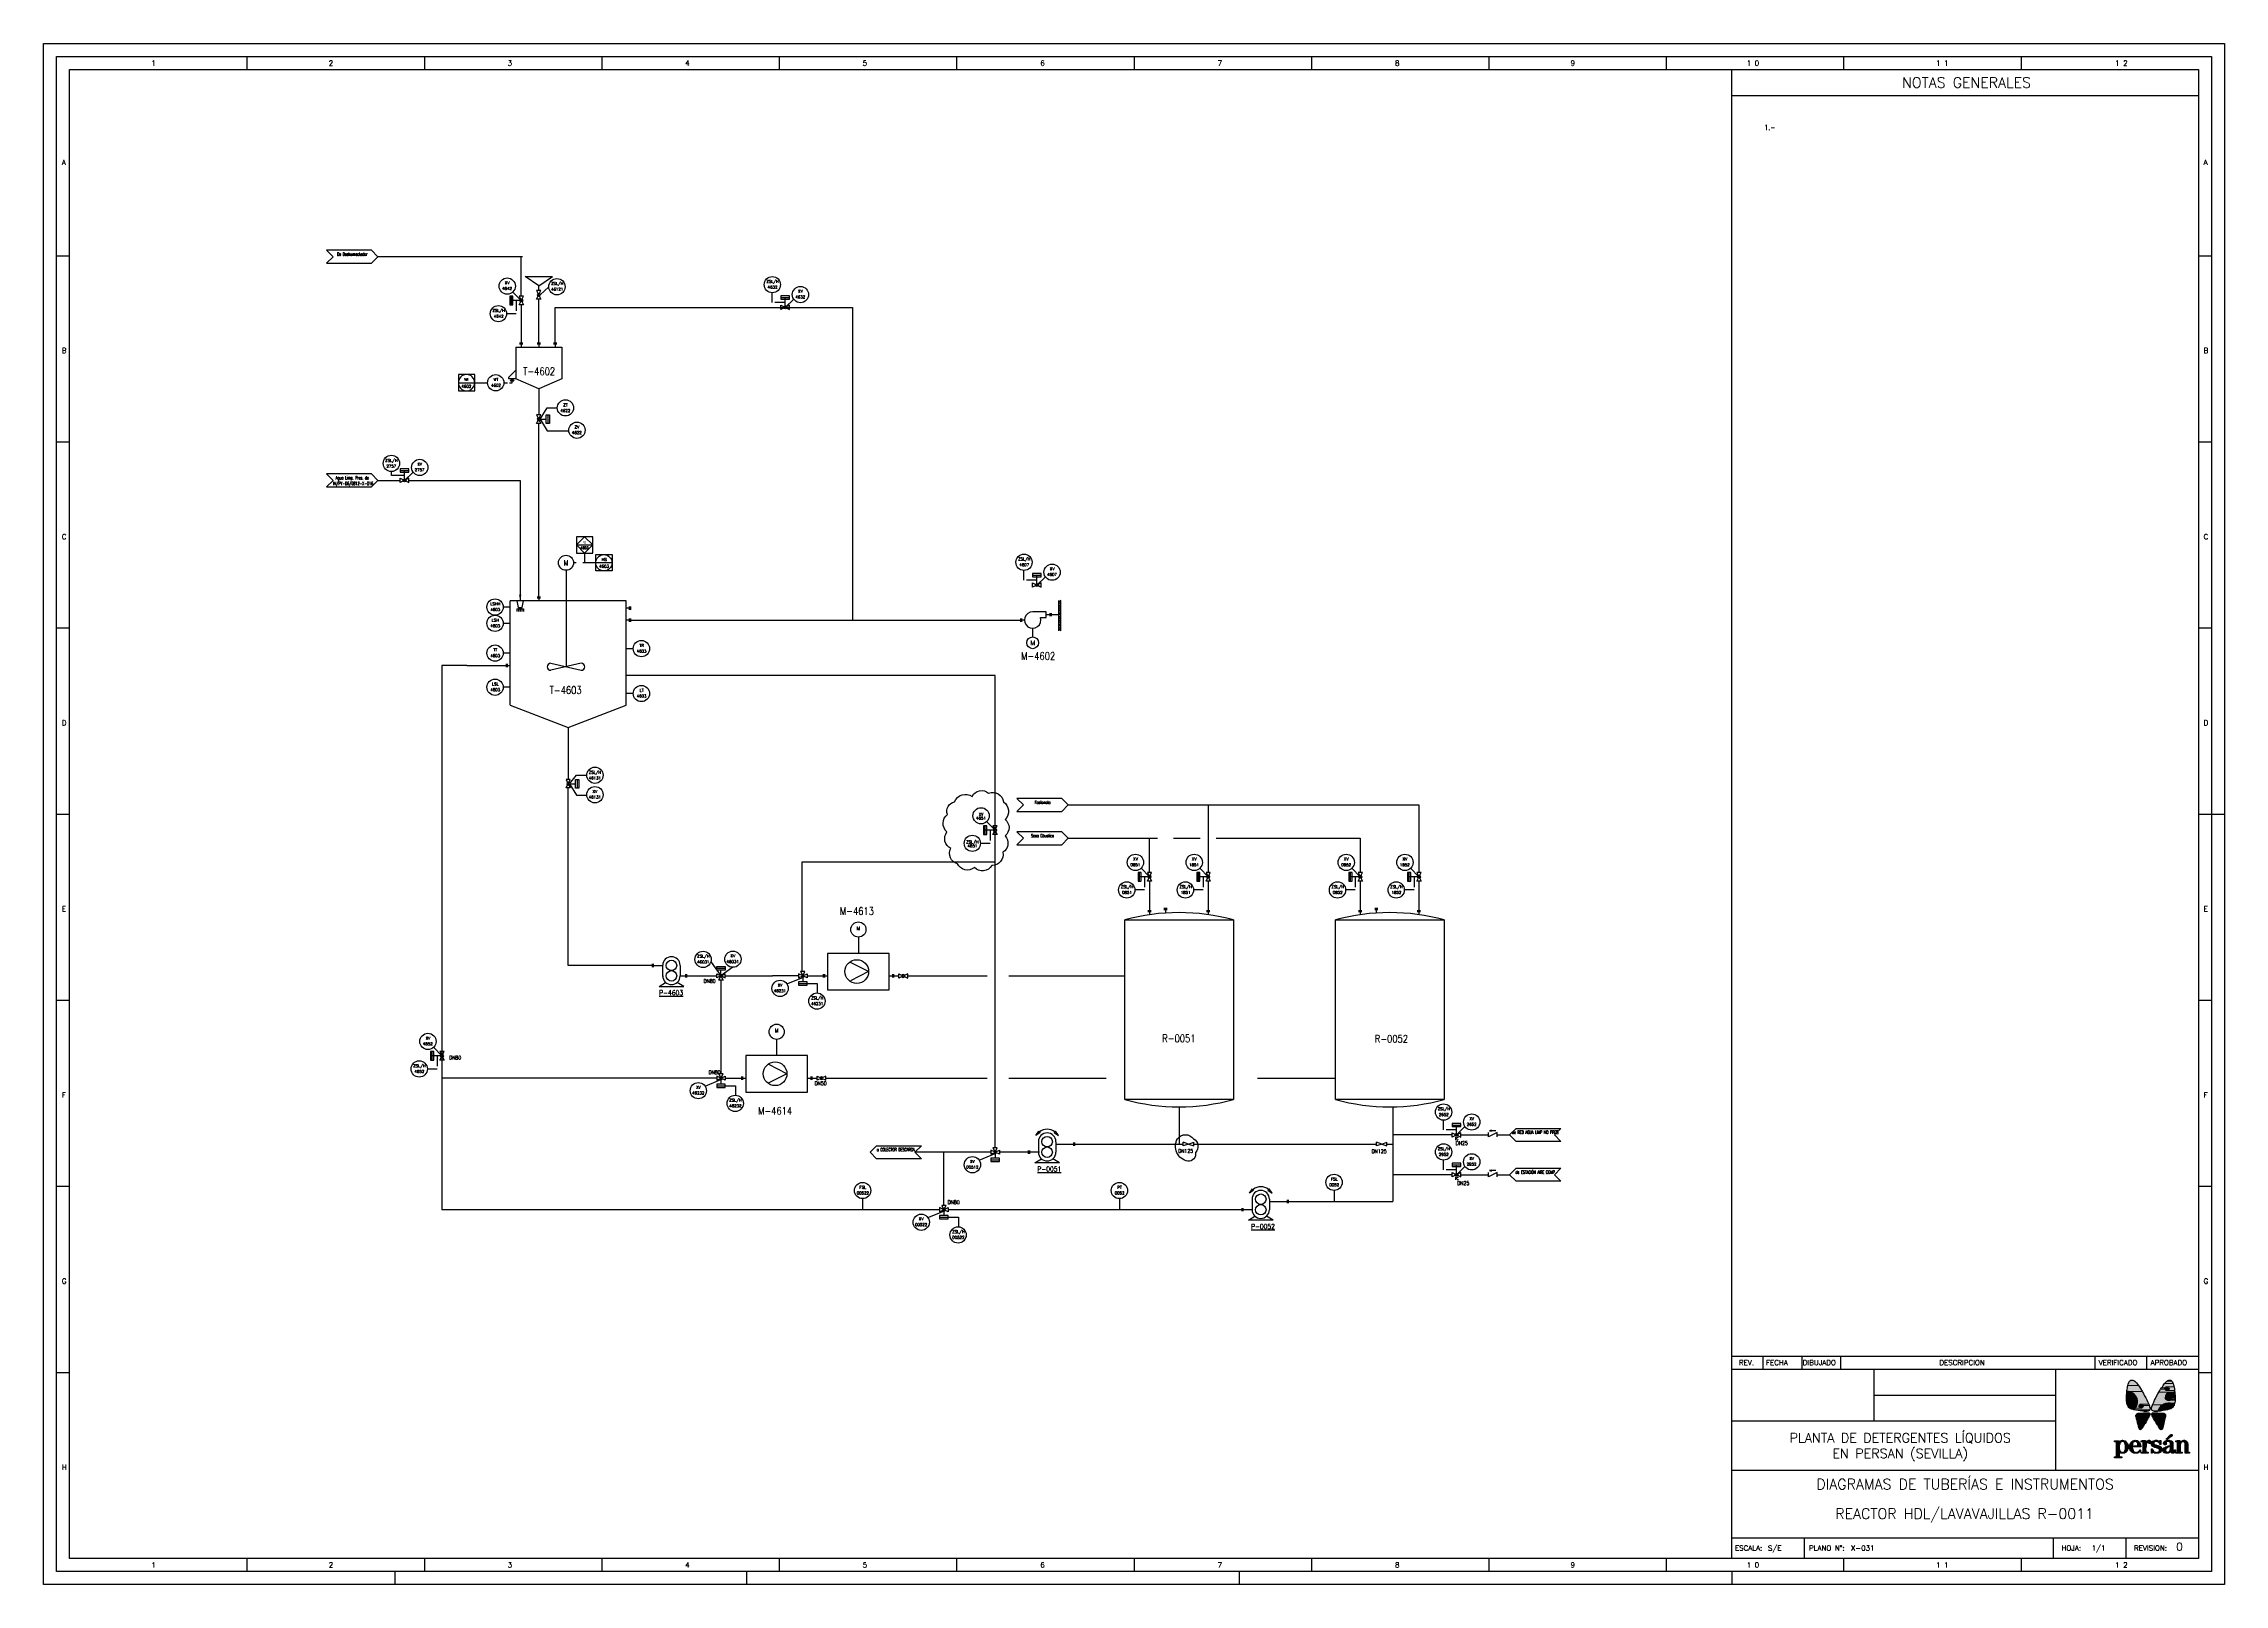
# Model space of a CAD drawing. Header units: millimetres. Extents: x 172 to 1080, y 170 to 466.
# Drawn here: x 660.5 to 1080.5, y 169.8 to 466.4 of the extents above; entities that cross this region are included whole.
import ezdxf
from ezdxf.enums import TextEntityAlignment as Align

# ---------------------------------------------------------------- set-up
doc = ezdxf.new("R2010")
doc.units = ezdxf.units.MM
doc.linetypes.add('TRATT2', pattern=[1.1, 0.7, -0.4])
doc.linetypes.add('TRAZOS', pattern=[0.75, 0.5, -0.25])
for name, color, linetype in [('CAJETIN', 1, 'Continuous'), ('CONEXION INTRUMENTOS', 1, 'Continuous'), ('EQUIPOS', 5, 'Continuous'), ('EQUIPOS 02', 1, 'Continuous'), ('FORMATO', 7, 'Continuous'), ('Instrumentacion', 7, 'Continuous'), ('INSTRUMENTOS', 1, 'Continuous'), ('Señal Electrica', 1, 'TRATT2'), ('TEX', 7, 'Continuous'), ('TEX EQUIPOS', 6, 'Continuous'), ('TEXTO-INSTRUMENTACION', 7, 'Continuous'), ('TEXTO-VALVULAS Y ACCESORIOS', 7, 'Continuous'), ('TUBERIA', 5, 'Continuous'), ('VALVULAS Y ACCESORIOS', 1, 'Continuous')]:
    doc.layers.add(name, color=color, linetype=linetype)
doc.styles.add('PY', font='ROMANS.shx')
doc.styles.add('PY1', font='ROMANS.shx', dxfattribs={"width": 0.8})
doc.styles.add('PY3', font='ROMANS.shx', dxfattribs={"width": 0.6})
doc.styles.add('S25', font='SIMPLEX.shx', dxfattribs={"width": 0.77, "height": 0.25})
doc.styles.add('S3', font='SIMPLEX', dxfattribs={"width": 0.9, "height": 0.3})
doc.styles.add('TXT', font='txt')
doc.linetypes.add('SEÑAL_MECANICA2', pattern='A,4.411183,["o",PY,S=4.130212,R=360,X=0,Y=-1.374288],0.588817,-0.374158,["",PY,S=2,R=360,X=0,Y=-0.688262],-2.183682', length=7.55784)

# ---------------------------------------------------------------- blocks, each defined once
blk = doc.blocks.new('MOTOR')
at = {"layer": 'Instrumentacion'}
blk.add_circle((306.7, 642.3), 4.21, dxfattribs=at)
at = {"layer": 'Instrumentacion', "width": 0.9}
for tag, height, style, p in [('2', 2.1, 'S3', (306.7, 643)), ('1', 1.75, 'S25', (306.7, 639.5))]:
    blk.add_attdef(tag, text='', height=height, dxfattribs=dict(at, style=style)).set_placement(p, align=Align.CENTER)
blk = doc.blocks.new('SEÑAL CIR')
at = {"color": 1}
blk.add_circle((0, 5.7), 5.7, dxfattribs=at)
at = {"layer": 'INSTRUMENTOS', "linetype": 'Continuous', "style": 'PY', "flags": 4}
for p in [(0.1, 2.9), (0.2, 6.9)]:
    blk.add_attdef('---', text='', height=2, dxfattribs=at).set_placement(p, align=Align.CENTER)
blk = doc.blocks.new('SEÑAL CIRCU MARCO')
at = {"color": 1, "linetype": 'Continuous', "ltscale": 0.5}
blk.add_line((5.7, 5.7), (-5.7, 5.7), dxfattribs=at)
at = {"color": 1, "flags": 128}
blk.add_lwpolyline([(5.7, 0), (-5.7, 0), (-5.7, 11.4), (5.7, 11.4)], close=True, dxfattribs=at)
at = {"color": 1}
blk.add_circle((0, 5.7), 5.7, dxfattribs=at)
at = {"style": 'PY'}
for tag, p in [('XXX', (0.2, 8)), ('YYY', (0.1, 3.2))]:
    blk.add_attdef(tag, text='', height=2, dxfattribs=at).set_placement(p, align=Align.MIDDLE)
blk = doc.blocks.new('VALV GLOB-V')
at = {"layer": 'INSTRUMENTOS', "color": 1, "flags": 128}
blk.add_lwpolyline([(5.7, -1.4), (5.7, 1.4), (0, -1.4), (0, 1.4)], close=True, dxfattribs=at)
at = {"layer": 'INSTRUMENTOS', "color": 1}
blk.add_circle((2.9, 0), 0.95, dxfattribs=at)
at = {"layer": 'INSTRUMENTOS', "color": 7, "linetype": 'SEÑAL_MECANICA2', "style": 'PY'}
blk.add_attdef('REF.', text='', height=2, dxfattribs=at).set_placement((3, -3.4), align=Align.MIDDLE)
blk = doc.blocks.new('FLECHA')
at = {"color": 1}
blk.add_solid([(-0.9, -5), (0.9, -5), (0, 0)], dxfattribs=at)
blk = doc.blocks.new('REDUCCION')
at = {"color": 1}
for p, q in [((0, 2), (0, -2)), ((4, 1.2), (0, 2)), ((4, -1.2), (4, 1.2)), ((0, -2), (4, -1.2))]:
    blk.add_line(p, q, dxfattribs=at)
at = {"style": 'PY1', "width": 0.8}
blk.add_attdef('.', text='', height=2, dxfattribs=at).set_placement((2, -3.7), align=Align.MIDDLE)
blk = doc.blocks.new('BANDERA DE FLUJO')
at = {"layer": 'TEX', "color": 1, "ltscale": 0.1, "flags": 128}
blk.add_lwpolyline([(-4, 4), (-31.5, 4), (-27.5, 0), (-31.5, -4), (-4, -4), (0, 0)], close=True, dxfattribs=at)
at = {"layer": 'TEX', "style": 'PY1', "width": 0.8}
for tag, p in [('ETIQUETA-LINEA-1', (-15.7, 0.6)), ('ETIQUETA-LINEA-2', (-15.7, -2.9))]:
    blk.add_attdef(tag, text='', height=2, dxfattribs=at).set_placement(p, align=Align.CENTER)
blk = doc.blocks.new('SOPLANTE VENTILADOR')
at = {"layer": 'EQUIPOS', "flags": 128}
blk.add_lwpolyline([(0, 1.7), (-8.3, 1.7, 3.146264), (-3.6, -1.7), (0, -1.7)], format="xyb", close=True, dxfattribs=at)
at = {"layer": 'TEX EQUIPOS', "linetype": 'Continuous', "style": 'PY1', "width": 0.8}
blk.add_attdef('REF_EQUIPO', text='', height=3, dxfattribs=at).set_placement((-8.3, -11.8), align=Align.MIDDLE_CENTER)
blk = doc.blocks.new('SECUENCIA PROGRAMADA EN SISTEMA DE CONTROL PLC')
at = {"layer": 'INSTRUMENTOS'}
blk.add_line((-5, 5), (5, 5), dxfattribs=at)
at = {"layer": 'INSTRUMENTOS', "flags": 128}
for points in [[(0, 0), (-5, 5), (0, 10), (5, 5)], [(-5, 0), (5, 0), (5, 10), (-5, 10)]]:
    blk.add_lwpolyline(points, close=True, dxfattribs=at)
at = {"layer": 'TEXTO-INSTRUMENTACION', "linetype": 'Continuous', "style": 'PY1', "width": 0.8}
for tag, p in [('XXX', (0, 6.4)), ('YYY', (0, 3.2))]:
    blk.add_attdef(tag, text='', height=2, dxfattribs=at).set_placement(p, align=Align.MIDDLE_CENTER)
blk = doc.blocks.new('VALVULA RETENCION')
at = {"layer": 'VALVULAS Y ACCESORIOS'}
blk.add_line((0.8, 2.4), (3.4, 2.4), dxfattribs=at)
at = {"layer": 'VALVULAS Y ACCESORIOS', "flags": 128}
blk.add_lwpolyline([(0, -1.3), (0, 1.3), (5.3, -1.3), (5.3, 1.3)], dxfattribs=at)
blk.add_lwpolyline([(4.6, 2.4), (3.4, 2.1), (3.4, 2.7)], close=True, dxfattribs=at)
at = {"layer": 'TEXTO-VALVULAS Y ACCESORIOS', "linetype": 'SEÑAL_MECANICA2', "style": 'PY1', "width": 0.8}
blk.add_attdef('REF.', text='', height=2, dxfattribs=at).set_placement((2.9, -3.1), align=Align.MIDDLE)
blk = doc.blocks.new('MARCO-A1')
at = {"layer": 'FORMATO', "color": 5}
for p, q in [((78.42, 589), (78.42, 584)), ((146.83, 589), (146.83, 584)), ((215.25, 589), (215.25, 584)), ((283.67, 589), (283.67, 584)), ((352.08, 589), (352.08, 584)), ((420.5, 589), (420.5, 584)), ((488.92, 589), (488.92, 584)), ((557.33, 589), (557.33, 584)), ((625.75, 589), (625.75, 584)), ((694.17, 589), (694.17, 584)), ((762.58, 589), (762.58, 584)), ((5, 512.25), (10, 512.25)), ((831, 512.25), (836, 512.25)), ((5, 440.5), (10, 440.5)), ((831, 440.5), (836, 440.5)), ((5, 368.75), (10, 368.75)), ((831, 368.75), (836, 368.75)), ((5, 297), (10, 297)), ((831, 297), (836, 297)), ((5, 225.25), (10, 225.25)), ((831, 225.25), (836, 225.25)), ((5, 153.5), (10, 153.5)), ((831, 153.5), (836, 153.5)), ((5, 81.75), (10, 81.75)), ((831, 81.75), (836, 81.75)), ((78.42, 10), (78.42, 5)), ((146.83, 10), (146.83, 5)), ((215.25, 10), (215.25, 5)), ((283.67, 10), (283.67, 5)), ((352.08, 10), (352.08, 5)), ((420.5, 10), (420.5, 5)), ((488.92, 10), (488.92, 5)), ((557.33, 10), (557.33, 5)), ((625.75, 10), (625.75, 5)), ((694.17, 10), (694.17, 5)), ((762.58, 10), (762.58, 5))]:
    blk.add_line(p, q, dxfattribs=at)
at = {"layer": 'FORMATO', "color": 1, "linetype": 'Continuous'}
for p, q in [((836, 297), (841, 297)), ((135.5, 5), (135.5, 0)), ((271, 5), (271, 0)), ((461, 5), (461, 0)), ((651, 5), (651, 0))]:
    blk.add_line(p, q, dxfattribs=at)
at = {"layer": 'FORMATO', "color": 1}
blk.add_lwpolyline([(0, 594), (841, 594), (841, 0), (0, 0)], close=True, dxfattribs=at)
at = {"layer": 'FORMATO', "color": 5}
blk.add_lwpolyline([(5, 589), (836, 589), (836, 5), (5, 5)], close=True, dxfattribs=at)
at = {"layer": 'FORMATO', "color": 8, "linetype": 'Continuous'}
blk.add_lwpolyline([(10, 584), (831, 584), (831, 10), (10, 10)], close=True, dxfattribs=at)
at = {"layer": 'FORMATO', "color": 1, "style": 'PY'}
for s, p in [('1', (41.52, 585.5)), ('2', (109.93, 585.5)), ('3', (178.99, 585.5)), ('4', (247.4, 585.5)), ('5', (315.82, 585.5)), ('6', (384.34, 585.5)), ('7', (452.75, 585.5)), ('8', (521.17, 585.5)), ('9', (588.85, 585.5)), ('1 0', (656.77, 585.5)), ('1 1', (729.83, 585.5)), ('1 2', (798.88, 585.5)), ('A', (7, 547.25)), ('A', (833, 547.25)), ('B', (7, 474.67)), ('B', (833, 474.67)), ('C', (7, 402.92)), ('C', (833, 402.92)), ('D', (7, 331.17)), ('D', (833, 331.17)), ('E', (7, 259.42)), ('E', (833, 259.42)), ('F', (7, 187.67)), ('F', (833, 187.67)), ('G', (7, 115.92)), ('G', (833, 115.92)), ('H', (7, 44.17)), ('H', (833, 44.17)), ('1', (41.52, 6.5)), ('2', (109.93, 6.5)), ('3', (178.99, 6.5)), ('4', (247.4, 6.5)), ('5', (315.82, 6.5)), ('6', (384.34, 6.5)), ('7', (452.75, 6.5)), ('8', (521.17, 6.5)), ('9', (588.85, 6.5)), ('1 0', (656.77, 6.5)), ('1 1', (729.83, 6.5)), ('1 2', (798.88, 6.5))]:
    blk.add_text(s, height=2, dxfattribs=at).set_placement(p)
blk = doc.blocks.new('Simbolo persan')
at = {"layer": 'CAJETIN', "true_color": 0x0080ad, "transparency": 33554559}
h = blk.add_hatch(color=144, dxfattribs=at)
h.paths.add_polyline_path([(3046.77, 1411.45), (3046.51, 1411.37), (3046.26, 1411.5), (3046.17, 1411.62), (3046.17, 1411.92), (3046.26, 1412.05), (3046.34, 1412.09), (3046.39, 1412.13), (3046.47, 1412.13), (3046.56, 1412.17), (3046.6, 1412.13), (3046.72, 1412.13), (3046.85, 1412), (3046.89, 1411.92), (3046.89, 1411.88), (3046.94, 1411.88), (3046.94, 1411.67), (3046.89, 1411.62), (3046.85, 1411.54)])
h.paths.add_polyline_path([(3048.25, 1411.33), (3048.25, 1411.54), (3048.21, 1411.62), (3048.21, 1411.71), (3048.16, 1411.79), (3048.16, 1411.88), (3048.12, 1411.92), (3048.12, 1412), (3048.08, 1412.09), (3048.08, 1412.13), (3048.04, 1412.13), (3048.04, 1412.17), (3047.95, 1412.34), (3047.95, 1412.39), (3047.91, 1412.47), (3047.87, 1412.6), (3047.74, 1412.85), (3047.66, 1412.98), (3047.57, 1413.19), (3047.49, 1413.36), (3047.4, 1413.49), (3047.27, 1413.78), (3047.23, 1413.78), (3047.11, 1413.99), (3047.11, 1414.04), (3047.06, 1414.16), (3046.98, 1414.25), (3046.85, 1414.5), (3046.81, 1414.54), (3046.81, 1414.63), (3046.68, 1414.8), (3046.64, 1414.84), (3046.51, 1415.05), (3046.47, 1415.14), (3046.34, 1415.31), (3046.22, 1415.56), (3046.05, 1415.77), (3045.92, 1415.98), (3045.67, 1416.24), (3045.62, 1416.32), (3045.5, 1416.45), (3045.45, 1416.45), (3045.33, 1416.58), (3045.2, 1416.66), (3045.16, 1416.7), (3045.07, 1416.75), (3044.99, 1416.75), (3044.95, 1416.79), (3044.65, 1416.79), (3044.61, 1416.75), (3044.57, 1416.75), (3044.48, 1416.7), (3044.44, 1416.66), (3044.4, 1416.58), (3044.35, 1416.58), (3044.18, 1416.32), (3044.18, 1416.24), (3044.1, 1416.03), (3044.06, 1415.98), (3043.97, 1415.56), (3043.93, 1415.48), (3043.93, 1415.31), (3043.89, 1415.14), (3043.89, 1415.05), (3043.85, 1414.84), (3043.85, 1414.8), (3043.8, 1414.63), (3043.8, 1414.59), (3044.14, 1414.59), (3044.23, 1414.54), (3044.31, 1414.54), (3044.52, 1414.5), (3044.69, 1414.42), (3044.73, 1414.42), (3044.99, 1414.25), (3045.16, 1414.16), (3045.29, 1414.04), (3045.29, 1413.99), (3045.5, 1413.78), (3045.67, 1413.49), (3045.71, 1413.36), (3045.79, 1413.19), (3045.84, 1412.98), (3045.88, 1412.85), (3045.88, 1412.34), (3045.84, 1412.17), (3045.84, 1412.09), (3045.79, 1412.05), (3045.75, 1411.92), (3045.75, 1411.84), (3045.71, 1411.84), (3045.71, 1411.75), (3045.67, 1411.71), (3045.67, 1411.67), (3045.62, 1411.62), (3045.54, 1411.5), (3045.5, 1411.41), (3045.37, 1411.28), (3045.33, 1411.2), (3045.2, 1411.07), (3045.24, 1411.07), (3045.33, 1411.03), (3045.45, 1411.03), (3045.79, 1410.95), (3046, 1410.9), (3046.39, 1410.86), (3046.85, 1410.78), (3047.06, 1410.78), (3047.23, 1410.73), (3047.7, 1410.73), (3047.78, 1410.78), (3047.91, 1410.78), (3048.08, 1410.86), (3048.21, 1410.99), (3048.21, 1411.03), (3048.25, 1411.03), (3048.25, 1411.2), (3048.29, 1411.28)], flags=0)
h = blk.add_hatch(color=144, dxfattribs=at)
h.paths.add_polyline_path([(3050.2, 1414.84), (3050.15, 1414.76), (3050.07, 1414.63), (3049.9, 1414.29), (3049.86, 1414.25), (3049.86, 1414.21), (3049.82, 1414.12), (3049.77, 1414.12), (3049.73, 1413.99), (3049.6, 1413.78), (3049.56, 1413.66), (3049.52, 1413.57), (3049.39, 1413.36), (3049.35, 1413.27), (3049.35, 1413.23), (3049.31, 1413.23), (3049.31, 1413.15), (3049.26, 1413.11), (3049.22, 1413.02), (3049.18, 1412.98), (3049.18, 1412.94), (3049.14, 1412.89), (3049.1, 1412.72), (3048.97, 1412.47), (3048.88, 1412.34), (3048.88, 1412.3), (3048.84, 1412.26), (3048.84, 1412.17), (3048.76, 1412.05), (3048.71, 1411.88), (3048.71, 1411.84), (3048.67, 1411.75), (3048.63, 1411.62), (3048.63, 1411.54), (3048.59, 1411.45), (3048.59, 1411.16), (3048.63, 1411.12), (3048.63, 1411.03), (3048.71, 1410.9), (3048.76, 1410.9), (3048.93, 1410.82), (3048.97, 1410.78), (3049.1, 1410.78), (3049.14, 1410.73), (3049.65, 1410.73), (3049.73, 1410.78), (3049.86, 1410.78), (3049.86, 1410.9), (3049.9, 1410.9), (3049.9, 1411.03), (3049.94, 1411.12), (3049.94, 1411.16), (3050.03, 1411.28), (3050.03, 1411.37), (3050.2, 1411.54), (3050.24, 1411.62), (3050.32, 1411.75), (3050.45, 1411.84), (3050.53, 1411.88), (3050.75, 1412.05), (3050.96, 1412.17), (3051.25, 1412.26), (3051.38, 1412.3), (3051.47, 1412.3), (3051.76, 1412.34), (3052.19, 1412.34), (3052.4, 1412.3), (3052.48, 1412.26), (3052.61, 1412.22), (3052.82, 1412.13), (3052.91, 1412.09), (3052.95, 1412.05), (3052.95, 1412.09), (3052.99, 1412.13), (3052.99, 1412.22), (3053.03, 1412.26), (3053.03, 1412.34), (3053.08, 1412.47), (3053.08, 1412.55), (3053.12, 1412.72), (3053.12, 1413.27), (3053.03, 1413.32), (3053.03, 1413.36), (3052.95, 1413.4), (3052.82, 1413.49), (3052.61, 1413.49), (3052.57, 1413.4), (3052.52, 1413.36), (3052.52, 1413.32), (3052.48, 1413.27), (3052.44, 1413.19), (3052.4, 1413.15), (3052.4, 1413.11), (3052.36, 1413.11), (3052.31, 1413.02), (3052.23, 1412.98), (3052.19, 1412.94), (3052.1, 1412.89), (3051.76, 1412.89), (3051.38, 1413.02), (3051.25, 1413.15), (3051.21, 1413.23), (3051.21, 1413.36), (3051.25, 1413.57), (3051.25, 1413.66), (3051.3, 1413.78), (3051.38, 1413.99), (3051.47, 1414.12), (3051.59, 1414.25), (3051.68, 1414.29), (3052.06, 1414.29), (3052.19, 1414.25), (3052.31, 1414.25), (3052.44, 1414.29), (3052.61, 1414.29), (3052.99, 1414.54), (3053.03, 1414.63), (3053.03, 1414.88), (3052.99, 1414.97), (3052.99, 1415.14), (3052.95, 1415.26), (3052.95, 1415.43), (3052.91, 1415.48), (3052.91, 1415.52), (3052.86, 1415.65), (3052.86, 1415.73), (3052.82, 1415.9), (3052.74, 1416.11), (3052.69, 1416.24), (3052.65, 1416.28), (3052.57, 1416.45), (3052.57, 1416.49), (3052.31, 1416.75), (3052.23, 1416.75), (3052.19, 1416.79), (3051.97, 1416.79), (3051.89, 1416.75), (3051.85, 1416.75), (3051.72, 1416.7), (3051.68, 1416.66), (3051.55, 1416.58), (3051.09, 1416.11), (3050.92, 1415.9), (3050.79, 1415.73), (3050.75, 1415.65), (3050.66, 1415.52), (3050.62, 1415.52), (3050.62, 1415.48), (3050.58, 1415.43), (3050.49, 1415.31), (3050.45, 1415.22), (3050.37, 1415.14), (3050.37, 1415.05), (3050.32, 1415.05), (3050.24, 1414.88)])
h.paths.add_polyline_path([(3051.42, 1414.76), (3051.34, 1414.84), (3051.25, 1414.88), (3051.21, 1414.97), (3051.21, 1415.05), (3051.17, 1415.14), (3051.21, 1415.18), (3051.21, 1415.31), (3051.3, 1415.43), (3051.42, 1415.48), (3051.59, 1415.52), (3051.68, 1415.48), (3051.72, 1415.48), (3051.8, 1415.43), (3051.85, 1415.39), (3051.93, 1415.26), (3051.97, 1415.14), (3051.93, 1414.97), (3051.89, 1414.88), (3051.85, 1414.88), (3051.8, 1414.8), (3051.72, 1414.76)], flags=0)
at = {"layer": 'CAJETIN', "true_color": 0xa3cbc0, "transparency": 33554559}
for points in [[(3051.68, 1415.48), (3051.59, 1415.52), (3051.42, 1415.48), (3051.3, 1415.43), (3051.3, 1415.39), (3051.21, 1415.31), (3051.21, 1415.18), (3051.17, 1415.14), (3051.21, 1415.05), (3051.21, 1414.97), (3051.25, 1414.88), (3051.3, 1414.88), (3051.34, 1414.84), (3051.34, 1414.8), (3051.42, 1414.76), (3051.72, 1414.76), (3051.8, 1414.8), (3051.8, 1414.84), (3051.89, 1414.88), (3051.93, 1414.97), (3051.93, 1415.05), (3051.97, 1415.14), (3051.93, 1415.18), (3051.93, 1415.31), (3051.85, 1415.39), (3051.85, 1415.43), (3051.72, 1415.48)], [(3044.14, 1414.59), (3043.8, 1414.59), (3043.8, 1414.25), (3043.76, 1414.16), (3043.76, 1412.72), (3043.8, 1412.6), (3043.8, 1412.47), (3043.85, 1412.34), (3043.85, 1412.3), (3043.89, 1412.09), (3043.93, 1411.96), (3044.1, 1411.71), (3044.14, 1411.62), (3044.35, 1411.41), (3044.4, 1411.41), (3044.52, 1411.33), (3044.57, 1411.28), (3044.73, 1411.2), (3044.82, 1411.2), (3044.95, 1411.16), (3044.99, 1411.12), (3045.12, 1411.12), (3045.16, 1411.07), (3045.2, 1411.07), (3045.2, 1411.12), (3045.24, 1411.12), (3045.24, 1411.16), (3045.29, 1411.2), (3045.33, 1411.2), (3045.41, 1411.28), (3045.41, 1411.33), (3045.5, 1411.41), (3045.58, 1411.54), (3045.67, 1411.71), (3045.71, 1411.84), (3045.75, 1411.84), (3045.84, 1412.09), (3045.88, 1412.3), (3045.88, 1412.85), (3045.79, 1413.19), (3045.71, 1413.36), (3045.67, 1413.49), (3045.58, 1413.66), (3045.5, 1413.78), (3045.41, 1413.87), (3045.29, 1414.04), (3045.16, 1414.16), (3044.99, 1414.25), (3044.95, 1414.29), (3044.52, 1414.5), (3044.31, 1414.54)], [(3046.6, 1412.13), (3046.56, 1412.17), (3046.51, 1412.13), (3046.39, 1412.13), (3046.3, 1412.09), (3046.26, 1412.05), (3046.26, 1412), (3046.22, 1411.92), (3046.17, 1411.92), (3046.17, 1411.62), (3046.26, 1411.54), (3046.26, 1411.5), (3046.43, 1411.41), (3046.47, 1411.41), (3046.51, 1411.37), (3046.56, 1411.37), (3046.64, 1411.41), (3046.68, 1411.41), (3046.77, 1411.45), (3046.85, 1411.54), (3046.89, 1411.62), (3046.94, 1411.67), (3046.94, 1411.88), (3046.89, 1411.92), (3046.85, 1412), (3046.72, 1412.13)], [(3052.19, 1412.34), (3051.59, 1412.34), (3051.47, 1412.3), (3051.34, 1412.3), (3051.25, 1412.26), (3051.13, 1412.22), (3050.96, 1412.17), (3050.92, 1412.13), (3050.75, 1412.05), (3050.53, 1411.92), (3050.53, 1411.88), (3050.37, 1411.75), (3050.32, 1411.75), (3050.24, 1411.62), (3050.2, 1411.54), (3050.15, 1411.54), (3050.07, 1411.37), (3050.03, 1411.37), (3049.98, 1411.28), (3049.94, 1411.16), (3049.94, 1411.07), (3049.9, 1411.03), (3049.9, 1410.99), (3049.86, 1410.9), (3049.86, 1410.78), (3050.07, 1410.82), (3050.28, 1410.82), (3050.32, 1410.86), (3050.7, 1410.9), (3050.79, 1410.9), (3051.3, 1410.99), (3051.51, 1411.03), (3051.85, 1411.12), (3051.97, 1411.16), (3052.27, 1411.28), (3052.4, 1411.37), (3052.44, 1411.37), (3052.65, 1411.54), (3052.74, 1411.62), (3052.78, 1411.75), (3052.82, 1411.75), (3052.91, 1411.88), (3052.91, 1411.92), (3052.95, 1412.05), (3052.91, 1412.09), (3052.74, 1412.17), (3052.48, 1412.26), (3052.4, 1412.3), (3052.27, 1412.3)], [(3053.08, 1414.54), (3053.03, 1414.59), (3052.99, 1414.54), (3052.95, 1414.54), (3052.86, 1414.46), (3052.78, 1414.42), (3052.74, 1414.38), (3052.61, 1414.29), (3052.44, 1414.29), (3052.31, 1414.25), (3052.19, 1414.25), (3052.1, 1414.29), (3051.68, 1414.29), (3051.68, 1414.25), (3051.59, 1414.25), (3051.47, 1414.12), (3051.38, 1413.99), (3051.34, 1413.87), (3051.3, 1413.82), (3051.3, 1413.78), (3051.25, 1413.66), (3051.25, 1413.57), (3051.21, 1413.49), (3051.21, 1413.23), (3051.25, 1413.19), (3051.25, 1413.15), (3051.3, 1413.15), (3051.3, 1413.11), (3051.34, 1413.11), (3051.38, 1413.02), (3051.42, 1413.02), (3051.51, 1412.98), (3051.55, 1412.98), (3051.64, 1412.94), (3051.68, 1412.94), (3051.76, 1412.89), (3052.1, 1412.89), (3052.19, 1412.94), (3052.23, 1412.98), (3052.27, 1412.98), (3052.31, 1413.02), (3052.36, 1413.11), (3052.4, 1413.11), (3052.4, 1413.15), (3052.44, 1413.15), (3052.44, 1413.23), (3052.48, 1413.27), (3052.52, 1413.36), (3052.65, 1413.49), (3052.82, 1413.49), (3052.95, 1413.4), (3053.03, 1413.32), (3053.12, 1413.27), (3053.12, 1413.99), (3053.08, 1414.12)], [(3050.11, 1410.44), (3049.82, 1410.48), (3049.82, 1410.14), (3049.86, 1410.06), (3049.86, 1409.97), (3049.9, 1409.85), (3049.9, 1409.72), (3049.94, 1409.63), (3049.94, 1409.59), (3049.98, 1409.55), (3050.03, 1409.42), (3050.03, 1409.38), (3050.07, 1409.29), (3050.15, 1409.17), (3050.2, 1409.13), (3050.28, 1409), (3050.62, 1408.66), (3050.83, 1408.53), (3050.87, 1408.49), (3050.96, 1408.49), (3050.96, 1408.53), (3051, 1408.66), (3051, 1408.79), (3051.04, 1408.83), (3051.09, 1409), (3051.09, 1409.13), (3051.13, 1409.17), (3051.13, 1409.29), (3051.17, 1409.38), (3051.17, 1409.42), (3051.21, 1409.55), (3051.21, 1409.63), (3051.25, 1409.72), (3051.25, 1410.14), (3051.21, 1410.18), (3051.21, 1410.23), (3051.13, 1410.27), (3051.04, 1410.35), (3050.92, 1410.4), (3050.66, 1410.4), (3050.49, 1410.44)]]:
    blk.add_hatch(color=9, dxfattribs=at).paths.add_polyline_path(points)
at = {"layer": 'CAJETIN', "true_color": 0x0080ad, "transparency": 33554559}
h = blk.add_hatch(color=144, dxfattribs=at)
h.paths.add_polyline_path([(3053.12, 1413.27), (3053.12, 1413.27)], flags=0)
h.paths.add_polyline_path([(3053.12, 1413.27), (3053.12, 1413.27)], flags=0)
h.paths.add_polyline_path([(3053.12, 1413.27), (3053.12, 1413.27)], flags=0)
h.paths.add_polyline_path([(3053.12, 1413.27), (3052.48, 1413.27)], flags=0)
for points in [[(3048.08, 1410.48), (3047.11, 1410.48), (3046.89, 1410.44), (3046.26, 1410.44), (3046.13, 1410.4), (3046, 1410.4), (3045.75, 1410.31), (3045.71, 1410.27), (3045.67, 1410.18), (3045.62, 1410.14), (3045.58, 1410.01), (3045.58, 1409.8), (3045.62, 1409.72), (3045.62, 1409.68), (3045.67, 1409.55), (3045.67, 1409.51), (3045.71, 1409.29), (3045.79, 1409.04), (3045.79, 1409), (3045.84, 1408.74), (3045.92, 1408.45), (3045.96, 1408.32), (3045.96, 1408.24), (3046, 1408.07), (3046.05, 1408.02), (3046.05, 1407.94), (3046.09, 1407.81), (3046.09, 1407.77), (3046.13, 1407.69), (3046.13, 1407.6), (3046.17, 1407.56), (3046.17, 1407.47), (3046.22, 1407.39), (3046.26, 1407.35), (3046.26, 1407.31), (3046.3, 1407.31), (3046.34, 1407.26), (3046.43, 1407.22), (3046.51, 1407.26), (3046.56, 1407.31), (3046.6, 1407.31), (3046.64, 1407.35), (3046.64, 1407.39), (3046.77, 1407.52), (3046.77, 1407.56), (3046.81, 1407.6), (3046.85, 1407.69), (3046.94, 1407.77), (3046.94, 1407.81), (3047.02, 1407.94), (3047.06, 1408.02), (3047.11, 1408.07), (3047.23, 1408.32), (3047.32, 1408.45), (3047.53, 1408.74), (3047.66, 1409), (3047.66, 1409.04), (3047.83, 1409.29), (3047.95, 1409.51), (3047.95, 1409.55), (3048.04, 1409.68), (3048.08, 1409.72), (3048.12, 1409.8), (3048.12, 1409.85), (3048.21, 1410.01), (3048.25, 1410.14), (3048.25, 1410.18), (3048.29, 1410.27), (3048.25, 1410.31), (3048.25, 1410.35), (3048.21, 1410.4), (3048.21, 1410.44), (3048.12, 1410.44)], [(3049.82, 1410.48), (3048.76, 1410.48), (3048.67, 1410.44), (3048.67, 1410.4), (3048.59, 1410.31), (3048.59, 1410.14), (3048.8, 1409.72), (3048.88, 1409.59), (3048.97, 1409.38), (3049.01, 1409.38), (3049.1, 1409.17), (3049.22, 1409), (3049.31, 1408.83), (3049.43, 1408.66), (3049.48, 1408.58), (3049.48, 1408.53), (3049.52, 1408.49), (3049.6, 1408.32), (3049.69, 1408.24), (3049.73, 1408.15), (3049.82, 1408.02), (3049.86, 1407.94), (3049.9, 1407.9), (3049.94, 1407.77), (3049.98, 1407.73), (3049.98, 1407.69), (3050.03, 1407.6), (3050.07, 1407.56), (3050.11, 1407.56), (3050.11, 1407.47), (3050.15, 1407.47), (3050.15, 1407.43), (3050.2, 1407.39), (3050.2, 1407.35), (3050.24, 1407.35), (3050.32, 1407.26), (3050.45, 1407.22), (3050.53, 1407.26), (3050.66, 1407.39), (3050.66, 1407.47), (3050.7, 1407.47), (3050.7, 1407.56), (3050.75, 1407.6), (3050.75, 1407.73), (3050.79, 1407.77), (3050.79, 1407.9), (3050.83, 1407.94), (3050.83, 1408.02), (3050.87, 1408.15), (3050.87, 1408.24), (3050.92, 1408.32), (3050.96, 1408.49), (3050.87, 1408.49), (3050.79, 1408.58), (3050.62, 1408.66), (3050.28, 1409), (3050.15, 1409.17), (3050.03, 1409.38), (3049.94, 1409.59), (3049.9, 1409.72), (3049.9, 1409.8), (3049.86, 1409.89), (3049.86, 1410.06), (3049.82, 1410.14)]]:
    blk.add_hatch(color=144, dxfattribs=at).paths.add_polyline_path(points)
at = {"layer": 'CAJETIN', "transparency": 33554559}
h = blk.add_hatch(color=256, dxfattribs=at)
h.paths.add_polyline_path([(3043.21, 1402.94), (3042.96, 1402.86), (3042.87, 1402.86), (3042.83, 1402.9), (3042.74, 1402.9), (3042.62, 1403.03), (3042.58, 1403.03), (3042.58, 1403.07), (3042.53, 1403.11), (3042.49, 1403.2), (3042.41, 1403.33), (3042.41, 1403.45), (3042.36, 1403.58), (3042.36, 1404.21), (3042.41, 1404.26), (3042.45, 1404.43), (3042.45, 1404.47), (3042.49, 1404.55), (3042.49, 1404.64), (3042.53, 1404.68), (3042.53, 1404.72), (3042.58, 1404.76), (3042.62, 1404.85), (3042.66, 1404.85), (3042.7, 1404.89), (3042.87, 1404.98), (3043.08, 1404.98), (3043.34, 1404.85), (3043.34, 1404.81), (3043.42, 1404.72), (3043.46, 1404.6), (3043.51, 1404.43), (3043.55, 1404.3), (3043.55, 1403.45), (3043.46, 1403.2), (3043.46, 1403.16), (3043.42, 1403.11), (3043.38, 1403.03), (3043.34, 1403.03)])
h.paths.add_polyline_path([(3043.59, 1402.86), (3043.76, 1403.03), (3043.8, 1403.03), (3043.85, 1403.11), (3043.89, 1403.16), (3043.89, 1403.2), (3043.97, 1403.33), (3044.01, 1403.45), (3044.01, 1403.49), (3044.06, 1403.58), (3044.06, 1403.66), (3044.1, 1403.83), (3044.1, 1404.13), (3044.06, 1404.21), (3044.06, 1404.3), (3044.01, 1404.43), (3043.93, 1404.6), (3043.85, 1404.72), (3043.8, 1404.81), (3043.72, 1404.89), (3043.63, 1404.93), (3043.51, 1405.06), (3043.42, 1405.06), (3043.34, 1405.1), (3043.34, 1405.15), (3043.17, 1405.15), (3043, 1405.19), (3042.91, 1405.15), (3042.74, 1405.15), (3042.74, 1405.1), (3042.66, 1405.06), (3042.62, 1405.06), (3042.53, 1405.02), (3042.53, 1404.98), (3042.41, 1404.85), (3042.36, 1404.76), (3042.32, 1404.72), (3042.32, 1405.1), (3041.47, 1405.1), (3041.47, 1404.89), (3041.69, 1404.89), (3041.77, 1404.85), (3041.86, 1404.76), (3041.86, 1402.1), (3041.81, 1402.1), (3041.81, 1402.06), (3041.73, 1402.06), (3041.69, 1402.01), (3041.47, 1402.01), (3041.47, 1401.8), (3042.15, 1401.8), (3042.83, 1401.84), (3042.83, 1402.01), (3042.58, 1402.01), (3042.53, 1402.06), (3042.45, 1402.06), (3042.36, 1402.14), (3042.36, 1403.03), (3042.41, 1403.03), (3042.41, 1402.99), (3042.45, 1402.9), (3042.49, 1402.9), (3042.49, 1402.86), (3042.53, 1402.86), (3042.53, 1402.82), (3042.66, 1402.78), (3042.66, 1402.73), (3042.74, 1402.73), (3042.83, 1402.69), (3043.25, 1402.69), (3043.34, 1402.73), (3043.38, 1402.73), (3043.42, 1402.78), (3043.55, 1402.82), (3043.55, 1402.86)], flags=0)
h = blk.add_hatch(color=256, dxfattribs=at)
h.paths.add_polyline_path([(3044.35, 1404.17), (3044.31, 1404.13), (3044.31, 1403.79), (3044.35, 1403.66), (3044.35, 1403.62), (3044.4, 1403.54), (3044.44, 1403.41), (3044.44, 1403.37), (3044.48, 1403.24), (3044.52, 1403.24), (3044.57, 1403.11), (3044.78, 1402.9), (3044.82, 1402.9), (3044.82, 1402.86), (3044.86, 1402.86), (3044.9, 1402.82), (3045.03, 1402.78), (3045.03, 1402.73), (3045.16, 1402.73), (3045.24, 1402.69), (3045.71, 1402.69), (3045.75, 1402.73), (3045.92, 1402.73), (3045.92, 1402.78), (3046.05, 1402.82), (3046.13, 1402.86), (3046.13, 1402.9), (3046.3, 1402.99), (3046.34, 1403.03), (3046.43, 1403.16), (3046.47, 1403.2), (3046.47, 1403.24), (3046.39, 1403.33), (3046.34, 1403.33), (3046.3, 1403.28), (3046.3, 1403.24), (3046.26, 1403.24), (3046.26, 1403.2), (3046.22, 1403.16), (3046.17, 1403.16), (3046.09, 1403.03), (3045.92, 1402.94), (3045.58, 1402.86), (3045.5, 1402.86), (3045.41, 1402.9), (3045.37, 1402.9), (3045.24, 1402.99), (3045.2, 1402.99), (3045.12, 1403.07), (3045.12, 1403.11), (3045.03, 1403.24), (3044.99, 1403.37), (3044.95, 1403.41), (3044.95, 1403.54), (3044.9, 1403.62), (3044.9, 1403.79), (3044.86, 1403.88), (3044.86, 1403.92), (3046.51, 1403.92), (3046.51, 1404.13), (3046.47, 1404.17), (3046.47, 1404.34), (3046.39, 1404.6), (3046.3, 1404.72), (3046.26, 1404.81), (3046.17, 1404.85), (3046.13, 1404.93), (3046.09, 1404.98), (3046.05, 1404.98), (3045.96, 1405.06), (3045.92, 1405.06), (3045.79, 1405.1), (3045.79, 1405.15), (3045.58, 1405.15), (3045.45, 1405.19), (3045.41, 1405.19), (3045.33, 1405.15), (3045.12, 1405.15), (3045.07, 1405.1), (3044.95, 1405.06), (3044.82, 1404.98), (3044.78, 1404.93), (3044.69, 1404.89), (3044.69, 1404.85), (3044.57, 1404.72), (3044.52, 1404.64), (3044.44, 1404.51), (3044.4, 1404.34), (3044.35, 1404.21)])
h.paths.add_polyline_path([(3044.86, 1404.13), (3044.86, 1404.21), (3044.9, 1404.34), (3044.9, 1404.51), (3044.95, 1404.64), (3044.99, 1404.72), (3045.03, 1404.76), (3045.07, 1404.85), (3045.12, 1404.89), (3045.24, 1404.93), (3045.33, 1404.98), (3045.58, 1404.98), (3045.67, 1404.93), (3045.88, 1404.72), (3045.92, 1404.6), (3045.92, 1404.47), (3045.96, 1404.34), (3045.96, 1404.13)], flags=0)
for points in [[(3048.16, 1405.19), (3048.04, 1405.19), (3047.91, 1405.15), (3047.74, 1405.06), (3047.61, 1404.93), (3047.53, 1404.76), (3047.49, 1404.72), (3047.44, 1404.6), (3047.44, 1404.55), (3047.4, 1404.51), (3047.4, 1405.15), (3046.85, 1405.15), (3046.72, 1405.1), (3046.6, 1405.1), (3046.6, 1404.93), (3046.68, 1404.93), (3046.81, 1404.89), (3046.89, 1404.89), (3046.94, 1404.85), (3046.94, 1404.72), (3046.98, 1404.64), (3046.98, 1403.45), (3046.94, 1403.41), (3046.94, 1402.99), (3046.89, 1402.99), (3046.85, 1402.94), (3046.68, 1402.94), (3046.6, 1402.9), (3046.6, 1402.73), (3047.91, 1402.73), (3047.91, 1402.9), (3047.83, 1402.94), (3047.61, 1402.94), (3047.57, 1402.99), (3047.53, 1402.99), (3047.53, 1403.03), (3047.49, 1403.07), (3047.49, 1403.2), (3047.44, 1403.28), (3047.44, 1403.62), (3047.49, 1403.83), (3047.49, 1403.92), (3047.53, 1404.13), (3047.53, 1404.3), (3047.57, 1404.34), (3047.57, 1404.43), (3047.61, 1404.51), (3047.61, 1404.55), (3047.66, 1404.6), (3047.7, 1404.72), (3047.74, 1404.76), (3047.78, 1404.85), (3047.87, 1404.93), (3047.91, 1404.93), (3048.04, 1404.98), (3047.99, 1404.89), (3047.99, 1404.68), (3048.08, 1404.6), (3048.12, 1404.6), (3048.12, 1404.55), (3048.33, 1404.55), (3048.38, 1404.6), (3048.42, 1404.6), (3048.46, 1404.64), (3048.46, 1404.68), (3048.5, 1404.72), (3048.5, 1404.98), (3048.46, 1404.98), (3048.42, 1405.02), (3048.42, 1405.06), (3048.38, 1405.1), (3048.33, 1405.1)], [(3049.6, 1405.19), (3049.31, 1405.19), (3049.22, 1405.15), (3049.18, 1405.15), (3048.93, 1405.06), (3048.88, 1405.02), (3048.84, 1405.02), (3048.84, 1404.98), (3048.8, 1404.98), (3048.8, 1404.93), (3048.71, 1404.89), (3048.67, 1404.85), (3048.67, 1404.81), (3048.63, 1404.72), (3048.59, 1404.68), (3048.59, 1404.26), (3048.63, 1404.21), (3048.63, 1404.17), (3048.67, 1404.17), (3048.67, 1404.13), (3048.71, 1404.05), (3048.88, 1403.96), (3048.93, 1403.92), (3049.05, 1403.88), (3049.1, 1403.88), (3049.22, 1403.83), (3049.31, 1403.79), (3049.35, 1403.79), (3049.56, 1403.75), (3049.69, 1403.71), (3049.86, 1403.62), (3049.98, 1403.54), (3050.07, 1403.41), (3050.11, 1403.37), (3050.11, 1403.2), (3050.07, 1403.11), (3049.9, 1402.94), (3049.56, 1402.86), (3049.39, 1402.9), (3049.26, 1402.94), (3049.1, 1402.99), (3048.93, 1403.16), (3048.84, 1403.28), (3048.8, 1403.37), (3048.76, 1403.49), (3048.71, 1403.58), (3048.55, 1403.58), (3048.55, 1402.69), (3048.71, 1402.69), (3048.71, 1402.78), (3048.8, 1402.82), (3048.8, 1402.86), (3048.93, 1402.86), (3049.01, 1402.82), (3049.05, 1402.82), (3049.18, 1402.73), (3049.31, 1402.69), (3049.86, 1402.69), (3049.94, 1402.73), (3049.98, 1402.73), (3050.11, 1402.82), (3050.2, 1402.86), (3050.24, 1402.86), (3050.24, 1402.9), (3050.32, 1402.94), (3050.37, 1403.03), (3050.45, 1403.11), (3050.49, 1403.2), (3050.49, 1403.28), (3050.53, 1403.37), (3050.53, 1403.66), (3050.49, 1403.71), (3050.49, 1403.79), (3050.45, 1403.79), (3050.45, 1403.83), (3050.37, 1403.92), (3050.37, 1403.96), (3050.28, 1404), (3050.15, 1404.05), (3049.98, 1404.13), (3049.94, 1404.17), (3049.82, 1404.17), (3049.73, 1404.21), (3049.65, 1404.21), (3049.6, 1404.26), (3049.43, 1404.3), (3049.31, 1404.34), (3049.22, 1404.34), (3049.18, 1404.38), (3049.1, 1404.43), (3049.05, 1404.47), (3049.05, 1404.51), (3049.01, 1404.6), (3049.01, 1404.81), (3049.1, 1404.89), (3049.18, 1404.93), (3049.31, 1404.98), (3049.65, 1404.98), (3049.73, 1404.93), (3049.86, 1404.89), (3049.98, 1404.76), (3050.03, 1404.68), (3050.11, 1404.6), (3050.15, 1404.51), (3050.2, 1404.38), (3050.37, 1404.38), (3050.37, 1405.15), (3050.2, 1405.15), (3050.2, 1405.1), (3050.15, 1405.02), (3050.03, 1405.02), (3049.98, 1405.06), (3049.86, 1405.1), (3049.82, 1405.1), (3049.73, 1405.15), (3049.65, 1405.15)], [(3052.48, 1406.29), (3052.4, 1406.33), (3052.31, 1406.29), (3052.23, 1406.29), (3052.23, 1406.25), (3052.14, 1406.2), (3052.1, 1406.16), (3052.1, 1406.12), (3052.02, 1406.08), (3051.89, 1405.95), (3051.85, 1405.87), (3051.68, 1405.7), (3051.64, 1405.7), (3051.55, 1405.57), (3051.47, 1405.48), (3051.42, 1405.48), (3051.42, 1405.44), (3051.68, 1405.44), (3051.68, 1405.48), (3051.72, 1405.48), (3051.85, 1405.57), (3052.02, 1405.7), (3052.06, 1405.7), (3052.44, 1405.95), (3052.48, 1405.99), (3052.52, 1406.08), (3052.57, 1406.12), (3052.57, 1406.2), (3052.52, 1406.25), (3052.52, 1406.29)], [(3054.94, 1405.19), (3054.73, 1405.19), (3054.6, 1405.15), (3054.56, 1405.15), (3054.47, 1405.1), (3054.43, 1405.06), (3054.35, 1405.02), (3054.3, 1405.02), (3054.26, 1404.98), (3054.26, 1404.93), (3054.22, 1404.93), (3054.18, 1404.89), (3054.18, 1404.85), (3054.05, 1404.72), (3054.05, 1405.15), (3053.58, 1405.15), (3053.37, 1405.1), (3053.24, 1405.1), (3053.24, 1404.93), (3053.37, 1404.93), (3053.41, 1404.89), (3053.46, 1404.89), (3053.54, 1404.85), (3053.58, 1404.81), (3053.58, 1403.03), (3053.5, 1402.94), (3053.33, 1402.94), (3053.24, 1402.9), (3053.24, 1402.73), (3054.47, 1402.73), (3054.47, 1402.9), (3054.35, 1402.94), (3054.18, 1402.94), (3054.09, 1403.03), (3054.09, 1404.3), (3054.13, 1404.38), (3054.13, 1404.43), (3054.18, 1404.51), (3054.18, 1404.6), (3054.26, 1404.68), (3054.26, 1404.72), (3054.35, 1404.81), (3054.43, 1404.85), (3054.43, 1404.89), (3054.56, 1404.93), (3054.81, 1404.93), (3054.9, 1404.89), (3054.94, 1404.85), (3054.98, 1404.76), (3055.02, 1404.76), (3055.02, 1404.68), (3055.06, 1404.64), (3055.06, 1402.73), (3055.91, 1402.73), (3055.91, 1402.9), (3055.83, 1402.94), (3055.7, 1402.94), (3055.62, 1402.99), (3055.57, 1403.07), (3055.57, 1404.43), (3055.53, 1404.55), (3055.53, 1404.64), (3055.49, 1404.68), (3055.49, 1404.76), (3055.45, 1404.85), (3055.36, 1404.93), (3055.36, 1404.98), (3055.32, 1405.02), (3055.28, 1405.02), (3055.19, 1405.06), (3055.15, 1405.1), (3055.06, 1405.15), (3054.98, 1405.15)]]:
    blk.add_hatch(color=256, dxfattribs=at).paths.add_polyline_path(points)
h = blk.add_hatch(color=256, dxfattribs=at)
h.paths.add_polyline_path([(3050.79, 1403.03), (3050.79, 1402.99), (3050.83, 1402.99), (3050.87, 1402.9), (3051, 1402.78), (3051.04, 1402.78), (3051.21, 1402.69), (3051.76, 1402.69), (3051.89, 1402.78), (3051.97, 1402.78), (3052.1, 1402.9), (3052.14, 1402.9), (3052.14, 1402.94), (3052.19, 1402.99), (3052.19, 1403.03), (3052.23, 1403.07), (3052.23, 1403.11), (3052.27, 1403.11), (3052.27, 1403.07), (3052.31, 1403.03), (3052.31, 1402.9), (3052.36, 1402.86), (3052.4, 1402.78), (3052.44, 1402.78), (3052.52, 1402.73), (3052.57, 1402.73), (3052.65, 1402.69), (3052.82, 1402.73), (3052.95, 1402.78), (3053.03, 1402.86), (3053.08, 1402.86), (3053.08, 1402.9), (3053.12, 1402.94), (3053.12, 1402.99), (3053.16, 1402.99), (3053.16, 1403.03), (3053.2, 1403.11), (3053.2, 1403.33), (3053.03, 1403.33), (3053.03, 1403.11), (3052.99, 1403.11), (3052.99, 1403.03), (3052.95, 1403.03), (3052.91, 1402.99), (3052.82, 1402.99), (3052.74, 1403.07), (3052.74, 1403.33), (3052.69, 1403.37), (3052.69, 1404.76), (3052.65, 1404.81), (3052.65, 1404.85), (3052.57, 1404.93), (3052.57, 1404.98), (3052.52, 1404.98), (3052.44, 1405.06), (3052.31, 1405.1), (3052.27, 1405.1), (3052.1, 1405.15), (3052.02, 1405.15), (3051.97, 1405.19), (3051.59, 1405.19), (3051.55, 1405.15), (3051.47, 1405.15), (3051.34, 1405.1), (3051.3, 1405.1), (3051.17, 1405.06), (3051.09, 1404.98), (3051.04, 1404.98), (3051, 1404.93), (3051, 1404.89), (3050.96, 1404.89), (3050.96, 1404.85), (3050.92, 1404.81), (3050.87, 1404.72), (3050.87, 1404.47), (3050.96, 1404.38), (3051.04, 1404.34), (3051.09, 1404.3), (3051.25, 1404.3), (3051.3, 1404.34), (3051.38, 1404.38), (3051.38, 1404.43), (3051.47, 1404.51), (3051.47, 1404.64), (3051.38, 1404.81), (3051.3, 1404.85), (3051.3, 1404.89), (3051.34, 1404.89), (3051.34, 1404.93), (3051.47, 1404.98), (3051.93, 1404.98), (3052.1, 1404.89), (3052.19, 1404.81), (3052.19, 1404.76), (3052.23, 1404.72), (3052.23, 1404.21), (3052.1, 1404.17), (3052.06, 1404.17), (3051.85, 1404.13), (3051.64, 1404.05), (3051.59, 1404.05), (3051.59, 1404), (3051.51, 1404), (3051.47, 1403.96), (3051.38, 1403.92), (3051.34, 1403.92), (3051.3, 1403.88), (3051.17, 1403.83), (3051.13, 1403.79), (3051.09, 1403.79), (3050.92, 1403.62), (3050.87, 1403.62), (3050.79, 1403.54), (3050.79, 1403.49), (3050.75, 1403.41), (3050.75, 1403.11)])
h.paths.add_polyline_path([(3051.51, 1402.9), (3051.3, 1403.11), (3051.3, 1403.41), (3051.34, 1403.49), (3051.38, 1403.54), (3051.42, 1403.62), (3051.47, 1403.62), (3051.51, 1403.71), (3051.64, 1403.79), (3051.8, 1403.88), (3051.85, 1403.92), (3051.93, 1403.92), (3052.02, 1403.96), (3052.02, 1404), (3052.14, 1404), (3052.14, 1404.05), (3052.23, 1404.05), (3052.23, 1403.49), (3052.19, 1403.49), (3052.19, 1403.33), (3052.14, 1403.24), (3052.06, 1403.16), (3052.06, 1403.11), (3052.02, 1403.11), (3051.89, 1402.99), (3051.72, 1402.9)], flags=0)
at = {"layer": 'CAJETIN', "color": 144, "lineweight": 25, "true_color": 0x0080ad}
for points in [[(3047.23, 1410.73), (3047.06, 1410.78), (3046.85, 1410.78), (3046.39, 1410.86), (3046, 1410.9), (3045.62, 1410.99), (3045.45, 1411.03), (3045.33, 1411.03), (3045.24, 1411.07), (3045.2, 1411.07), (3045.24, 1411.12), (3045.33, 1411.2), (3045.41, 1411.33), (3045.5, 1411.41), (3045.62, 1411.62), (3045.75, 1411.84), (3045.84, 1412.09), (3045.88, 1412.34), (3045.88, 1412.47), (3045.88, 1412.6), (3045.88, 1412.77), (3045.88, 1412.85), (3045.79, 1413.19), (3045.67, 1413.49), (3045.5, 1413.78), (3045.29, 1414.04), (3045.16, 1414.16), (3044.99, 1414.25), (3044.86, 1414.33), (3044.69, 1414.42), (3044.52, 1414.5), (3044.31, 1414.54), (3044.14, 1414.59), (3043.93, 1414.59), (3043.85, 1414.59), (3043.8, 1414.59), (3043.8, 1414.63), (3043.85, 1414.8), (3043.89, 1415.05), (3043.93, 1415.31), (3043.97, 1415.56), (3044.01, 1415.77), (3044.06, 1415.98), (3044.18, 1416.32), (3044.27, 1416.45), (3044.35, 1416.58), (3044.44, 1416.66), (3044.57, 1416.75), (3044.65, 1416.79), (3044.78, 1416.79), (3044.86, 1416.79), (3044.99, 1416.75), (3045.16, 1416.7), (3045.33, 1416.58), (3045.5, 1416.45), (3045.67, 1416.24), (3045.88, 1416.03), (3046.05, 1415.77), (3046.26, 1415.48), (3046.47, 1415.14), (3046.64, 1414.84), (3046.81, 1414.54), (3046.89, 1414.42), (3047.02, 1414.21), (3047.11, 1413.99), (3047.23, 1413.78), (3047.49, 1413.36), (3047.66, 1412.98), (3047.83, 1412.68), (3047.95, 1412.39), (3048.08, 1412.13), (3048.16, 1411.88), (3048.21, 1411.67), (3048.25, 1411.5), (3048.29, 1411.28), (3048.25, 1411.16), (3048.25, 1411.07), (3048.16, 1410.95), (3048.08, 1410.86), (3047.91, 1410.78), (3047.7, 1410.73), (3047.61, 1410.73), (3047.49, 1410.73), (3047.36, 1410.73)], [(3052.95, 1412.05), (3052.91, 1412.09), (3052.82, 1412.13), (3052.61, 1412.22), (3052.4, 1412.3), (3052.19, 1412.34), (3051.97, 1412.34), (3051.76, 1412.34), (3051.47, 1412.3), (3051.25, 1412.26), (3050.96, 1412.17), (3050.75, 1412.05), (3050.53, 1411.88), (3050.32, 1411.75), (3050.2, 1411.54), (3050.03, 1411.37), (3049.94, 1411.12), (3049.86, 1410.9), (3049.86, 1410.86), (3049.86, 1410.82), (3049.86, 1410.78), (3049.73, 1410.78), (3049.65, 1410.73), (3049.52, 1410.73), (3049.39, 1410.73), (3049.22, 1410.73), (3049.14, 1410.73), (3048.97, 1410.78), (3048.84, 1410.86), (3048.71, 1410.9), (3048.63, 1411.03), (3048.59, 1411.16), (3048.59, 1411.28), (3048.59, 1411.45), (3048.63, 1411.62), (3048.71, 1411.84), (3048.76, 1412.05), (3048.88, 1412.3), (3049.01, 1412.55), (3049.14, 1412.89), (3049.35, 1413.23), (3049.56, 1413.66), (3049.77, 1414.12), (3049.98, 1414.46), (3050.15, 1414.76), (3050.32, 1415.05), (3050.49, 1415.31), (3050.66, 1415.52), (3050.79, 1415.73), (3051.09, 1416.11), (3051.21, 1416.24), (3051.34, 1416.37), (3051.47, 1416.49), (3051.55, 1416.58), (3051.72, 1416.7), (3051.89, 1416.75), (3052.06, 1416.79), (3052.19, 1416.79), (3052.31, 1416.75), (3052.4, 1416.66), (3052.48, 1416.58), (3052.57, 1416.45), (3052.65, 1416.28), (3052.74, 1416.11), (3052.82, 1415.9), (3052.86, 1415.65), (3052.95, 1415.43), (3052.99, 1415.14), (3053.03, 1414.88), (3053.03, 1414.63), (3052.99, 1414.54), (3052.86, 1414.46), (3052.74, 1414.38), (3052.61, 1414.29), (3052.44, 1414.29), (3052.31, 1414.25), (3052.19, 1414.25), (3052.06, 1414.29), (3051.97, 1414.29), (3051.76, 1414.29), (3051.68, 1414.29), (3051.59, 1414.25), (3051.55, 1414.21), (3051.47, 1414.12), (3051.38, 1413.99), (3051.3, 1413.78), (3051.25, 1413.57), (3051.21, 1413.36), (3051.21, 1413.27), (3051.21, 1413.23), (3051.25, 1413.15), (3051.3, 1413.11), (3051.38, 1413.02), (3051.51, 1412.98), (3051.64, 1412.94), (3051.76, 1412.89), (3051.89, 1412.89), (3052.02, 1412.89), (3052.1, 1412.89), (3052.19, 1412.94), (3052.23, 1412.98), (3052.31, 1413.02), (3052.36, 1413.11), (3052.4, 1413.15), (3052.44, 1413.19), (3052.48, 1413.27), (3052.52, 1413.36), (3052.57, 1413.4), (3052.65, 1413.49), (3052.74, 1413.49), (3052.82, 1413.49), (3052.95, 1413.4), (3053.03, 1413.32), (3053.12, 1413.27), (3053.12, 1413.11), (3053.12, 1413.02), (3053.12, 1412.72), (3053.08, 1412.47), (3053.03, 1412.26)], [(3046.34, 1407.26), (3046.3, 1407.31), (3046.26, 1407.35), (3046.17, 1407.52), (3046.17, 1407.56), (3046.13, 1407.6), (3046.13, 1407.69), (3046.09, 1407.77), (3046.05, 1408.02), (3045.96, 1408.32), (3045.79, 1409), (3045.71, 1409.29), (3045.67, 1409.55), (3045.62, 1409.72), (3045.58, 1409.8), (3045.58, 1409.85), (3045.58, 1410.01), (3045.67, 1410.18), (3045.75, 1410.31), (3045.88, 1410.35), (3046, 1410.4), (3046.05, 1410.4), (3046.13, 1410.4), (3046.26, 1410.44), (3046.43, 1410.44), (3046.64, 1410.44), (3046.89, 1410.44), (3047.11, 1410.48), (3047.27, 1410.48), (3047.4, 1410.48), (3047.53, 1410.48), (3047.74, 1410.48), (3047.91, 1410.48), (3047.99, 1410.48), (3048.08, 1410.48), (3048.21, 1410.44), (3048.25, 1410.35), (3048.29, 1410.27), (3048.25, 1410.14), (3048.21, 1410.01), (3048.16, 1409.93), (3048.12, 1409.8), (3048.04, 1409.68), (3047.95, 1409.51), (3047.83, 1409.29), (3047.66, 1409.04), (3047.53, 1408.74), (3047.32, 1408.45), (3047.19, 1408.24), (3047.11, 1408.07), (3047.02, 1407.94), (3046.94, 1407.81), (3046.85, 1407.69), (3046.81, 1407.6), (3046.72, 1407.47), (3046.64, 1407.39), (3046.6, 1407.31), (3046.51, 1407.26), (3046.43, 1407.22)], [(3049.82, 1410.48), (3049.82, 1410.4), (3049.82, 1410.31), (3049.82, 1410.18), (3049.86, 1410.06), (3049.9, 1409.8), (3049.94, 1409.59), (3050.03, 1409.38), (3050.15, 1409.17), (3050.28, 1409), (3050.45, 1408.83), (3050.62, 1408.66), (3050.83, 1408.53), (3050.87, 1408.49), (3050.92, 1408.49), (3050.96, 1408.49), (3050.92, 1408.32), (3050.87, 1408.24), (3050.83, 1407.94), (3050.75, 1407.73), (3050.75, 1407.6), (3050.7, 1407.56), (3050.7, 1407.47), (3050.66, 1407.43), (3050.62, 1407.35), (3050.53, 1407.26), (3050.45, 1407.22), (3050.32, 1407.26), (3050.28, 1407.31), (3050.2, 1407.35), (3050.2, 1407.39), (3050.15, 1407.47), (3050.07, 1407.56), (3049.98, 1407.69), (3049.94, 1407.77), (3049.9, 1407.9), (3049.82, 1408.02), (3049.73, 1408.15), (3049.48, 1408.58), (3049.22, 1409), (3048.97, 1409.38), (3048.88, 1409.59), (3048.8, 1409.72), (3048.71, 1409.89), (3048.63, 1410.06), (3048.59, 1410.14), (3048.59, 1410.23), (3048.63, 1410.35), (3048.67, 1410.44), (3048.76, 1410.48), (3048.88, 1410.48), (3048.93, 1410.48), (3048.97, 1410.48), (3049.18, 1410.48), (3049.39, 1410.48), (3049.69, 1410.48)]]:
    blk.add_lwpolyline(points, close=True, dxfattribs=at)
at = {"layer": 'CAJETIN', "color": 144, "lineweight": 0, "true_color": 0x0080ad}
for points in [[(3046.05, 1415.77), (3044.01, 1415.77), (3046.05, 1415.77)], [(3052.74, 1416.11), (3051.09, 1416.11), (3052.74, 1416.11)], [(3052.48, 1416.58), (3051.55, 1416.58), (3052.48, 1416.58)], [(3052.91, 1415.48), (3051.68, 1415.48), (3052.91, 1415.48)], [(3046.81, 1414.59), (3043.85, 1414.59), (3046.81, 1414.59)], [(3046.81, 1414.59), (3043.93, 1414.59), (3046.81, 1414.59)], [(3046.43, 1411.41), (3045.5, 1411.41), (3046.43, 1411.41)], [(3048.04, 1412.13), (3046.6, 1412.13), (3048.04, 1412.13)], [(3048.08, 1412.13), (3046.72, 1412.13), (3048.08, 1412.13)], [(3048.16, 1411.88), (3046.89, 1411.88), (3048.16, 1411.88)], [(3050.75, 1412.05), (3048.76, 1412.05), (3050.75, 1412.05)], [(3052.86, 1414.46), (3049.98, 1414.46), (3052.86, 1414.46)], [(3051.21, 1415.31), (3050.49, 1415.31), (3051.21, 1415.31)], [(3053.03, 1414.76), (3051.72, 1414.76), (3053.03, 1414.76)], [(3053.03, 1412.34), (3051.97, 1412.34), (3053.03, 1412.34)], [(3052.44, 1414.29), (3052.06, 1414.29), (3052.44, 1414.29)], [(3053.12, 1412.89), (3052.1, 1412.89), (3053.12, 1412.89)], [(3053.12, 1413.02), (3052.31, 1413.02), (3053.12, 1413.02)], [(3053.12, 1413.11), (3052.4, 1413.11), (3053.12, 1413.11)], [(3052.95, 1413.4), (3052.57, 1413.4), (3052.95, 1413.4)], [(3048.25, 1411.07), (3045.2, 1411.07), (3048.25, 1411.07)], [(3048.25, 1411.07), (3045.2, 1411.07), (3048.25, 1411.07)], [(3048.21, 1410.01), (3045.58, 1410.01), (3048.21, 1410.01)], [(3048.12, 1409.8), (3045.58, 1409.8), (3048.12, 1409.8)], [(3047.83, 1409.29), (3045.71, 1409.29), (3047.83, 1409.29)], [(3048.25, 1410.35), (3045.88, 1410.35), (3048.25, 1410.35)], [(3048.21, 1410.4), (3046.13, 1410.4), (3048.21, 1410.4)], [(3046.81, 1407.6), (3046.13, 1407.6), (3046.81, 1407.6)], [(3048.21, 1410.44), (3046.26, 1410.44), (3048.21, 1410.44)], [(3046.51, 1407.26), (3046.34, 1407.26), (3046.51, 1407.26)], [(3048.08, 1410.86), (3046.39, 1410.86), (3048.08, 1410.86)], [(3047.91, 1410.78), (3046.85, 1410.78), (3047.91, 1410.78)], [(3048.08, 1410.48), (3047.19, 1410.48), (3048.08, 1410.48)], [(3049.86, 1410.06), (3048.63, 1410.06), (3049.86, 1410.06)], [(3049.82, 1410.48), (3048.76, 1410.48), (3049.82, 1410.48)], [(3049.86, 1410.86), (3048.84, 1410.86), (3049.86, 1410.86)], [(3049.94, 1409.59), (3048.88, 1409.59), (3049.94, 1409.59)], [(3049.65, 1410.73), (3049.14, 1410.73), (3049.65, 1410.73)], [(3050.7, 1407.56), (3050.07, 1407.56), (3050.7, 1407.56)], [(3050.62, 1407.35), (3050.2, 1407.35), (3050.62, 1407.35)], [(3050.53, 1407.26), (3050.32, 1407.26), (3050.53, 1407.26)]]:
    blk.add_lwpolyline(points, dxfattribs=at)
at = {"layer": 'CAJETIN', "color": 9, "lineweight": 25, "true_color": 0xa3cbc0}
for points in [[(3051.51, 1414.76), (3051.42, 1414.76), (3051.34, 1414.84), (3051.25, 1414.88), (3051.21, 1414.97), (3051.21, 1415.05), (3051.17, 1415.14), (3051.21, 1415.18), (3051.21, 1415.22), (3051.21, 1415.31), (3051.3, 1415.43), (3051.42, 1415.48), (3051.59, 1415.52), (3051.72, 1415.48), (3051.85, 1415.39), (3051.93, 1415.26), (3051.97, 1415.14), (3051.93, 1414.97), (3051.89, 1414.88), (3051.8, 1414.8), (3051.72, 1414.76), (3051.59, 1414.76)], [(3046.43, 1411.41), (3046.26, 1411.5), (3046.17, 1411.62), (3046.17, 1411.67), (3046.17, 1411.71), (3046.17, 1411.75), (3046.17, 1411.84), (3046.17, 1411.88), (3046.17, 1411.92), (3046.26, 1412.05), (3046.39, 1412.13), (3046.47, 1412.13), (3046.56, 1412.17), (3046.6, 1412.13), (3046.64, 1412.13), (3046.72, 1412.13), (3046.77, 1412.09), (3046.85, 1412), (3046.89, 1411.92), (3046.94, 1411.88), (3046.94, 1411.79), (3046.94, 1411.71), (3046.89, 1411.62), (3046.85, 1411.54), (3046.77, 1411.45), (3046.64, 1411.41), (3046.51, 1411.37)]]:
    blk.add_lwpolyline(points, close=True, dxfattribs=at)
for points in [[(3045.2, 1411.07), (3045.12, 1411.12), (3045.03, 1411.12), (3044.95, 1411.16), (3044.82, 1411.2), (3044.73, 1411.2), (3044.57, 1411.28), (3044.35, 1411.41), (3044.23, 1411.54), (3044.1, 1411.71), (3044.01, 1411.84), (3043.93, 1411.96), (3043.85, 1412.3), (3043.8, 1412.51), (3043.76, 1412.72), (3043.76, 1413.02), (3043.76, 1413.36), (3043.76, 1413.66), (3043.76, 1413.87), (3043.8, 1414.29), (3043.8, 1414.46), (3043.8, 1414.59)], [(3052.95, 1412.05), (3052.91, 1411.92), (3052.82, 1411.75), (3052.74, 1411.62), (3052.65, 1411.54), (3052.44, 1411.37), (3052.27, 1411.28), (3051.97, 1411.16), (3051.68, 1411.07), (3051.51, 1411.03), (3051.3, 1410.99), (3050.79, 1410.9), (3050.28, 1410.82), (3050.07, 1410.82), (3049.86, 1410.78)], [(3053.03, 1414.63), (3053.03, 1414.59), (3053.08, 1414.54), (3053.08, 1414.42), (3053.08, 1414.25), (3053.08, 1414.12), (3053.12, 1413.87), (3053.12, 1413.82), (3053.12, 1413.66), (3053.12, 1413.27)], [(3049.82, 1410.48), (3050.11, 1410.44), (3050.32, 1410.44), (3050.49, 1410.44), (3050.66, 1410.4), (3050.75, 1410.4), (3050.83, 1410.4), (3050.87, 1410.4), (3050.92, 1410.4), (3051.04, 1410.35), (3051.13, 1410.27), (3051.21, 1410.23), (3051.25, 1410.14), (3051.25, 1410.06), (3051.25, 1409.97), (3051.25, 1409.85), (3051.25, 1409.76), (3051.25, 1409.72), (3051.21, 1409.63), (3051.21, 1409.55), (3051.17, 1409.42), (3051.13, 1409.29), (3051.09, 1409.13), (3051, 1408.79), (3050.96, 1408.49)]]:
    blk.add_lwpolyline(points, dxfattribs=at)
at = {"layer": 'CAJETIN', "color": 9, "lineweight": 0, "true_color": 0xa3cbc0}
for points in [[(3045.5, 1411.41), (3044.35, 1411.41), (3045.5, 1411.41)], [(3046.94, 1411.88), (3046.17, 1411.88), (3046.94, 1411.88)], [(3046.94, 1411.71), (3046.17, 1411.71), (3046.94, 1411.71)], [(3046.89, 1411.62), (3046.17, 1411.62), (3046.89, 1411.62)], [(3046.72, 1412.13), (3046.39, 1412.13), (3046.72, 1412.13)], [(3046.64, 1412.13), (3046.47, 1412.13), (3046.64, 1412.13)], [(3052.65, 1411.54), (3050.2, 1411.54), (3052.65, 1411.54)], [(3051.97, 1415.14), (3051.17, 1415.14), (3051.97, 1415.14)], [(3051.93, 1415.05), (3051.21, 1415.05), (3051.93, 1415.05)], [(3051.93, 1414.97), (3051.21, 1414.97), (3051.93, 1414.97)], [(3052.52, 1413.36), (3051.21, 1413.36), (3052.52, 1413.36)], [(3052.48, 1413.27), (3051.21, 1413.27), (3052.48, 1413.27)], [(3053.08, 1414.12), (3051.47, 1414.12), (3053.08, 1414.12)], [(3053.08, 1414.25), (3051.64, 1414.25), (3053.08, 1414.25)], [(3053.08, 1414.25), (3051.68, 1414.25), (3053.08, 1414.25)], [(3052.1, 1412.89), (3051.76, 1412.89), (3052.1, 1412.89)], [(3053.08, 1414.29), (3052.61, 1414.29), (3053.08, 1414.29)], [(3053.12, 1413.49), (3052.74, 1413.49), (3053.12, 1413.49)], [(3053.08, 1414.54), (3052.99, 1414.54), (3053.08, 1414.54)], [(3053.08, 1414.54), (3053.03, 1414.59), (3053.08, 1414.54)], [(3045.33, 1411.2), (3044.73, 1411.2), (3045.33, 1411.2)], [(3050.75, 1410.4), (3049.82, 1410.4), (3050.75, 1410.4)], [(3050.07, 1410.82), (3049.86, 1410.82), (3050.07, 1410.82)], [(3051.25, 1410.06), (3049.86, 1410.06), (3051.25, 1410.06)]]:
    blk.add_lwpolyline(points, dxfattribs=at)
at = {"layer": 'CAJETIN', "color": 144, "lineweight": 0, "true_color": 0x0080ad}
blk.add_lwpolyline([(3051.21, 1415.05), (3050.32, 1415.05), (3051.21, 1415.05)], close=True, dxfattribs=at)
at = {"layer": 'CAJETIN', "color": 251, "lineweight": 25, "true_color": 0x68696b}
for points in [[(3041.52, 1402.01), (3041.64, 1402.01), (3041.73, 1402.06), (3041.81, 1402.06), (3041.86, 1402.1), (3041.86, 1402.14), (3041.86, 1402.22), (3041.86, 1402.31), (3041.86, 1402.48), (3041.86, 1402.56), (3041.86, 1402.69), (3041.86, 1402.86), (3041.86, 1403.03), (3041.86, 1403.2), (3041.86, 1403.45), (3041.86, 1403.75), (3041.86, 1404.05), (3041.86, 1404.26), (3041.86, 1404.43), (3041.86, 1404.55), (3041.86, 1404.68), (3041.86, 1404.72), (3041.86, 1404.76), (3041.81, 1404.81), (3041.77, 1404.85), (3041.69, 1404.89), (3041.6, 1404.89), (3041.47, 1404.89), (3041.47, 1404.98), (3041.47, 1405.1), (3041.56, 1405.1), (3041.64, 1405.1), (3041.77, 1405.1), (3042.03, 1405.1), (3042.11, 1405.1), (3042.19, 1405.1), (3042.28, 1405.1), (3042.32, 1405.1), (3042.32, 1405.06), (3042.32, 1405.02), (3042.32, 1404.89), (3042.32, 1404.68), (3042.36, 1404.76), (3042.41, 1404.85), (3042.45, 1404.89), (3042.53, 1405.02), (3042.66, 1405.06), (3042.74, 1405.15), (3042.87, 1405.15), (3043, 1405.19), (3043.17, 1405.15), (3043.34, 1405.1), (3043.51, 1405.06), (3043.63, 1404.93), (3043.76, 1404.85), (3043.85, 1404.72), (3043.93, 1404.6), (3044.01, 1404.43), (3044.06, 1404.3), (3044.1, 1404.13), (3044.1, 1403.96), (3044.1, 1403.83), (3044.06, 1403.62), (3044.01, 1403.45), (3043.97, 1403.33), (3043.89, 1403.16), (3043.8, 1403.03), (3043.68, 1402.94), (3043.55, 1402.82), (3043.42, 1402.78), (3043.34, 1402.73), (3043.25, 1402.69), (3043.17, 1402.69), (3043.04, 1402.69), (3042.91, 1402.69), (3042.83, 1402.69), (3042.66, 1402.73), (3042.53, 1402.86), (3042.45, 1402.9), (3042.41, 1403.03), (3042.36, 1403.07), (3042.36, 1402.61), (3042.36, 1402.48), (3042.36, 1402.35), (3042.36, 1402.27), (3042.36, 1402.22), (3042.36, 1402.14), (3042.41, 1402.1), (3042.49, 1402.06), (3042.58, 1402.01), (3042.7, 1402.01), (3042.83, 1402.01), (3042.83, 1401.93), (3042.83, 1401.84), (3042.15, 1401.8), (3041.47, 1401.8), (3041.47, 1401.93), (3041.47, 1402.01)], [(3043.08, 1402.9), (3043.21, 1402.94), (3043.34, 1403.03), (3043.42, 1403.11), (3043.46, 1403.2), (3043.51, 1403.33), (3043.55, 1403.49), (3043.55, 1403.58), (3043.55, 1403.66), (3043.55, 1403.88), (3043.55, 1404.13), (3043.55, 1404.21), (3043.55, 1404.26), (3043.51, 1404.43), (3043.46, 1404.6), (3043.42, 1404.72), (3043.34, 1404.81), (3043.25, 1404.89), (3043.17, 1404.93), (3043.08, 1404.98), (3042.96, 1404.98), (3042.87, 1404.98), (3042.79, 1404.93), (3042.7, 1404.89), (3042.62, 1404.85), (3042.58, 1404.76), (3042.53, 1404.72), (3042.49, 1404.64), (3042.45, 1404.47), (3042.36, 1404.21), (3042.36, 1404.17), (3042.36, 1404.09), (3042.36, 1403.92), (3042.36, 1403.75), (3042.36, 1403.58), (3042.41, 1403.33), (3042.53, 1403.11), (3042.58, 1403.03), (3042.66, 1402.99), (3042.74, 1402.9), (3042.83, 1402.9), (3042.87, 1402.86), (3042.96, 1402.86)], [(3044.86, 1403.88), (3044.9, 1403.62), (3044.95, 1403.41), (3045.03, 1403.24), (3045.12, 1403.07), (3045.24, 1402.99), (3045.41, 1402.9), (3045.5, 1402.86), (3045.58, 1402.86), (3045.75, 1402.9), (3045.92, 1402.94), (3046.09, 1403.03), (3046.22, 1403.16), (3046.3, 1403.28), (3046.34, 1403.33), (3046.39, 1403.33), (3046.43, 1403.28), (3046.47, 1403.24), (3046.47, 1403.2), (3046.43, 1403.16), (3046.3, 1402.99), (3046.13, 1402.86), (3045.92, 1402.73), (3045.71, 1402.69), (3045.45, 1402.69), (3045.33, 1402.69), (3045.29, 1402.69), (3045.16, 1402.73), (3045.03, 1402.78), (3044.9, 1402.82), (3044.78, 1402.9), (3044.69, 1402.99), (3044.57, 1403.11), (3044.48, 1403.24), (3044.44, 1403.37), (3044.4, 1403.54), (3044.35, 1403.66), (3044.31, 1403.79), (3044.31, 1403.92), (3044.31, 1404.09), (3044.35, 1404.21), (3044.4, 1404.34), (3044.44, 1404.51), (3044.52, 1404.64), (3044.61, 1404.76), (3044.69, 1404.89), (3044.82, 1404.98), (3044.95, 1405.06), (3045.07, 1405.1), (3045.24, 1405.15), (3045.41, 1405.19), (3045.58, 1405.15), (3045.79, 1405.15), (3045.92, 1405.06), (3046.05, 1404.98), (3046.26, 1404.81), (3046.39, 1404.6), (3046.47, 1404.34), (3046.51, 1404.05), (3046.51, 1403.92), (3045.71, 1403.92), (3044.86, 1403.92)], [(3045.96, 1404.17), (3045.96, 1404.3), (3045.92, 1404.47), (3045.92, 1404.6), (3045.88, 1404.72), (3045.79, 1404.81), (3045.75, 1404.85), (3045.67, 1404.93), (3045.58, 1404.98), (3045.5, 1404.98), (3045.41, 1404.98), (3045.24, 1404.93), (3045.07, 1404.85), (3044.99, 1404.72), (3044.9, 1404.51), (3044.9, 1404.34), (3044.86, 1404.17), (3044.86, 1404.13), (3045.41, 1404.13), (3045.96, 1404.13)], [(3046.68, 1402.94), (3046.81, 1402.94), (3046.85, 1402.94), (3046.89, 1402.99), (3046.94, 1403.03), (3046.94, 1403.07), (3046.94, 1403.11), (3046.94, 1403.2), (3046.94, 1403.28), (3046.98, 1403.45), (3046.98, 1403.62), (3046.98, 1403.92), (3046.98, 1404.13), (3046.98, 1404.3), (3046.98, 1404.43), (3046.98, 1404.55), (3046.98, 1404.64), (3046.94, 1404.72), (3046.94, 1404.76), (3046.94, 1404.81), (3046.94, 1404.85), (3046.89, 1404.89), (3046.81, 1404.89), (3046.68, 1404.93), (3046.6, 1404.93), (3046.6, 1405.02), (3046.6, 1405.1), (3046.64, 1405.1), (3046.72, 1405.1), (3046.85, 1405.15), (3047.02, 1405.15), (3047.15, 1405.15), (3047.27, 1405.15), (3047.36, 1405.15), (3047.4, 1405.15), (3047.4, 1405.1), (3047.4, 1405.06), (3047.4, 1404.93), (3047.4, 1404.81), (3047.4, 1404.51), (3047.44, 1404.6), (3047.53, 1404.76), (3047.61, 1404.93), (3047.7, 1405.02), (3047.83, 1405.1), (3047.91, 1405.15), (3048.08, 1405.19), (3048.16, 1405.19), (3048.25, 1405.15), (3048.33, 1405.1), (3048.42, 1405.06), (3048.5, 1404.98), (3048.5, 1404.85), (3048.5, 1404.76), (3048.5, 1404.72), (3048.46, 1404.64), (3048.38, 1404.6), (3048.29, 1404.55), (3048.25, 1404.55), (3048.12, 1404.55), (3048.08, 1404.6), (3047.99, 1404.68), (3047.99, 1404.76), (3047.99, 1404.89), (3048.04, 1404.98), (3048.08, 1404.98), (3048.04, 1404.98), (3047.91, 1404.93), (3047.78, 1404.85), (3047.7, 1404.72), (3047.61, 1404.55), (3047.57, 1404.34), (3047.53, 1404.13), (3047.49, 1403.83), (3047.44, 1403.54), (3047.44, 1403.41), (3047.44, 1403.33), (3047.49, 1403.16), (3047.49, 1403.07), (3047.53, 1402.99), (3047.66, 1402.94), (3047.7, 1402.94), (3047.78, 1402.94), (3047.91, 1402.9), (3047.91, 1402.82), (3047.91, 1402.73), (3047.27, 1402.73), (3047.06, 1402.73), (3046.94, 1402.73), (3046.81, 1402.73), (3046.72, 1402.73), (3046.64, 1402.73), (3046.6, 1402.73), (3046.6, 1402.78), (3046.6, 1402.82), (3046.6, 1402.9)], [(3050.15, 1404.51), (3050.11, 1404.6), (3050.03, 1404.68), (3049.94, 1404.81), (3049.86, 1404.89), (3049.73, 1404.93), (3049.65, 1404.98), (3049.48, 1404.98), (3049.31, 1404.98), (3049.18, 1404.93), (3049.1, 1404.89), (3049.01, 1404.81), (3049.01, 1404.72), (3049.01, 1404.64), (3049.01, 1404.6), (3049.05, 1404.51), (3049.1, 1404.43), (3049.18, 1404.38), (3049.22, 1404.34), (3049.31, 1404.34), (3049.43, 1404.3), (3049.65, 1404.21), (3049.73, 1404.21), (3049.82, 1404.17), (3049.98, 1404.13), (3050.15, 1404.05), (3050.37, 1403.96), (3050.41, 1403.88), (3050.45, 1403.79), (3050.53, 1403.66), (3050.53, 1403.54), (3050.53, 1403.37), (3050.49, 1403.24), (3050.41, 1403.07), (3050.32, 1402.94), (3050.24, 1402.86), (3050.11, 1402.82), (3049.98, 1402.73), (3049.86, 1402.69), (3049.77, 1402.69), (3049.6, 1402.69), (3049.48, 1402.69), (3049.35, 1402.69), (3049.18, 1402.73), (3049.01, 1402.82), (3048.93, 1402.86), (3048.88, 1402.86), (3048.8, 1402.86), (3048.8, 1402.82), (3048.71, 1402.78), (3048.71, 1402.69), (3048.63, 1402.69), (3048.55, 1402.69), (3048.55, 1403.16), (3048.55, 1403.58), (3048.63, 1403.58), (3048.71, 1403.58), (3048.76, 1403.49), (3048.8, 1403.37), (3048.84, 1403.28), (3048.97, 1403.11), (3049.1, 1402.99), (3049.26, 1402.94), (3049.39, 1402.9), (3049.56, 1402.86), (3049.73, 1402.9), (3049.9, 1402.94), (3049.98, 1403.03), (3050.07, 1403.11), (3050.11, 1403.2), (3050.11, 1403.28), (3050.11, 1403.37), (3050.07, 1403.41), (3049.98, 1403.54), (3049.86, 1403.62), (3049.77, 1403.66), (3049.69, 1403.71), (3049.56, 1403.75), (3049.35, 1403.79), (3049.22, 1403.83), (3049.1, 1403.88), (3048.93, 1403.92), (3048.8, 1404), (3048.71, 1404.05), (3048.67, 1404.17), (3048.59, 1404.26), (3048.59, 1404.34), (3048.59, 1404.47), (3048.59, 1404.68), (3048.67, 1404.85), (3048.84, 1405.02), (3049.05, 1405.1), (3049.22, 1405.15), (3049.31, 1405.19), (3049.43, 1405.19), (3049.6, 1405.19), (3049.73, 1405.15), (3049.82, 1405.1), (3049.98, 1405.06), (3050.03, 1405.02), (3050.07, 1405.02), (3050.11, 1405.02), (3050.15, 1405.02), (3050.2, 1405.1), (3050.2, 1405.15), (3050.28, 1405.15), (3050.37, 1405.15), (3050.37, 1404.76), (3050.37, 1404.38), (3050.28, 1404.38), (3050.2, 1404.38)], [(3053.2, 1403.24), (3053.2, 1403.11), (3053.16, 1403.03), (3053.12, 1402.94), (3053.03, 1402.86), (3052.95, 1402.78), (3052.82, 1402.73), (3052.65, 1402.69), (3052.52, 1402.73), (3052.4, 1402.78), (3052.36, 1402.86), (3052.31, 1402.9), (3052.31, 1402.99), (3052.27, 1403.11), (3052.27, 1403.16), (3052.23, 1403.11), (3052.19, 1403.03), (3052.14, 1402.9), (3052.06, 1402.86), (3051.97, 1402.78), (3051.76, 1402.69), (3051.64, 1402.69), (3051.51, 1402.69), (3051.38, 1402.69), (3051.34, 1402.69), (3051.25, 1402.69), (3051.04, 1402.78), (3050.92, 1402.86), (3050.79, 1402.99), (3050.75, 1403.16), (3050.75, 1403.28), (3050.75, 1403.41), (3050.79, 1403.54), (3050.92, 1403.62), (3051.09, 1403.79), (3051.17, 1403.83), (3051.34, 1403.92), (3051.47, 1403.96), (3051.64, 1404.05), (3051.85, 1404.13), (3052.1, 1404.17), (3052.23, 1404.21), (3052.23, 1404.47), (3052.23, 1404.6), (3052.23, 1404.68), (3052.23, 1404.72), (3052.19, 1404.76), (3052.19, 1404.81), (3052.1, 1404.89), (3052.02, 1404.93), (3051.93, 1404.98), (3051.8, 1404.98), (3051.68, 1404.98), (3051.55, 1404.98), (3051.47, 1404.98), (3051.34, 1404.93), (3051.3, 1404.89), (3051.3, 1404.85), (3051.38, 1404.81), (3051.42, 1404.72), (3051.47, 1404.6), (3051.42, 1404.47), (3051.38, 1404.38), (3051.3, 1404.34), (3051.25, 1404.3), (3051.17, 1404.3), (3051.09, 1404.3), (3051.04, 1404.34), (3050.92, 1404.43), (3050.87, 1404.51), (3050.87, 1404.64), (3050.92, 1404.81), (3051, 1404.89), (3051.13, 1405.02), (3051.3, 1405.1), (3051.47, 1405.15), (3051.55, 1405.15), (3051.59, 1405.19), (3051.76, 1405.19), (3051.97, 1405.19), (3052.1, 1405.15), (3052.27, 1405.1), (3052.44, 1405.06), (3052.57, 1404.98), (3052.65, 1404.85), (3052.69, 1404.76), (3052.69, 1404.72), (3052.69, 1404.64), (3052.69, 1404.51), (3052.69, 1404.38), (3052.69, 1404.17), (3052.69, 1404.05), (3052.69, 1403.88), (3052.69, 1403.66), (3052.69, 1403.49), (3052.69, 1403.37), (3052.74, 1403.24), (3052.74, 1403.2), (3052.74, 1403.11), (3052.74, 1403.07), (3052.78, 1403.03), (3052.82, 1402.99), (3052.91, 1402.99), (3052.99, 1403.03), (3053.03, 1403.11), (3053.03, 1403.24), (3053.03, 1403.33), (3053.12, 1403.33), (3053.2, 1403.33)], [(3051.8, 1402.94), (3051.89, 1402.99), (3051.97, 1403.07), (3052.06, 1403.11), (3052.14, 1403.24), (3052.19, 1403.33), (3052.19, 1403.45), (3052.23, 1403.49), (3052.23, 1403.58), (3052.23, 1403.79), (3052.23, 1403.96), (3052.23, 1404), (3052.19, 1404.05), (3052.14, 1404), (3052.02, 1404), (3051.93, 1403.92), (3051.8, 1403.88), (3051.64, 1403.79), (3051.51, 1403.71), (3051.42, 1403.62), (3051.34, 1403.49), (3051.3, 1403.37), (3051.3, 1403.24), (3051.3, 1403.11), (3051.38, 1403.03), (3051.42, 1402.99), (3051.51, 1402.9), (3051.64, 1402.9)], [(3051.55, 1405.44), (3051.47, 1405.44), (3051.42, 1405.44), (3051.42, 1405.48), (3051.47, 1405.48), (3051.55, 1405.57), (3051.68, 1405.7), (3051.85, 1405.87), (3051.93, 1405.99), (3052.02, 1406.08), (3052.1, 1406.12), (3052.14, 1406.2), (3052.23, 1406.29), (3052.27, 1406.29), (3052.4, 1406.33), (3052.48, 1406.29), (3052.52, 1406.25), (3052.57, 1406.16), (3052.52, 1406.08), (3052.48, 1405.99), (3052.44, 1405.95), (3052.31, 1405.87), (3052.19, 1405.78), (3052.02, 1405.7), (3051.64, 1405.44)], [(3053.33, 1402.94), (3053.41, 1402.94), (3053.5, 1402.94), (3053.54, 1402.99), (3053.58, 1403.03), (3053.58, 1403.07), (3053.58, 1403.11), (3053.58, 1403.16), (3053.58, 1403.28), (3053.58, 1403.41), (3053.58, 1403.62), (3053.58, 1403.79), (3053.58, 1403.92), (3053.58, 1404.26), (3053.58, 1404.38), (3053.58, 1404.51), (3053.58, 1404.64), (3053.58, 1404.72), (3053.58, 1404.76), (3053.58, 1404.81), (3053.54, 1404.85), (3053.46, 1404.89), (3053.41, 1404.89), (3053.33, 1404.93), (3053.24, 1404.93), (3053.24, 1405.02), (3053.24, 1405.1), (3053.29, 1405.1), (3053.37, 1405.1), (3053.58, 1405.15), (3053.84, 1405.15), (3053.92, 1405.15), (3053.96, 1405.15), (3054.05, 1405.15), (3054.05, 1404.93), (3054.05, 1404.68), (3054.09, 1404.76), (3054.18, 1404.85), (3054.26, 1404.98), (3054.35, 1405.02), (3054.47, 1405.1), (3054.6, 1405.15), (3054.77, 1405.19), (3054.94, 1405.19), (3055.06, 1405.15), (3055.19, 1405.06), (3055.32, 1405.02), (3055.4, 1404.89), (3055.49, 1404.76), (3055.53, 1404.64), (3055.57, 1404.43), (3055.57, 1404.38), (3055.57, 1404.21), (3055.57, 1404), (3055.57, 1403.71), (3055.57, 1403.58), (3055.57, 1403.45), (3055.57, 1403.33), (3055.57, 1403.24), (3055.57, 1403.16), (3055.57, 1403.11), (3055.57, 1403.07), (3055.62, 1402.99), (3055.7, 1402.94), (3055.74, 1402.94), (3055.83, 1402.94), (3055.91, 1402.9), (3055.91, 1402.82), (3055.91, 1402.73), (3055.49, 1402.73), (3055.06, 1402.73), (3055.06, 1403.66), (3055.06, 1403.83), (3055.06, 1404), (3055.06, 1404.13), (3055.06, 1404.21), (3055.06, 1404.43), (3055.06, 1404.55), (3055.06, 1404.64), (3055.02, 1404.68), (3055.02, 1404.76), (3054.94, 1404.85), (3054.9, 1404.89), (3054.81, 1404.93), (3054.73, 1404.93), (3054.64, 1404.93), (3054.56, 1404.93), (3054.43, 1404.89), (3054.35, 1404.81), (3054.26, 1404.72), (3054.18, 1404.6), (3054.13, 1404.43), (3054.09, 1404.3), (3054.09, 1404.21), (3054.09, 1404.09), (3054.09, 1404.05), (3054.09, 1403.92), (3054.09, 1403.79), (3054.09, 1403.62), (3054.09, 1403.45), (3054.09, 1403.33), (3054.09, 1403.24), (3054.09, 1403.16), (3054.09, 1403.11), (3054.09, 1403.07), (3054.09, 1403.03), (3054.13, 1402.99), (3054.18, 1402.94), (3054.26, 1402.94), (3054.35, 1402.94), (3054.47, 1402.9), (3054.47, 1402.82), (3054.47, 1402.73), (3053.84, 1402.73), (3053.24, 1402.73), (3053.24, 1402.82), (3053.24, 1402.9)]]:
    blk.add_lwpolyline(points, close=True, dxfattribs=at)
at = {"layer": 'CAJETIN', "color": 251, "lineweight": 0, "true_color": 0x68696b}
for points in [[(3042.32, 1404.89), (3041.52, 1404.89), (3042.32, 1404.89)], [(3042.32, 1405.1), (3041.56, 1405.1), (3042.32, 1405.1)], [(3042.32, 1404.89), (3041.6, 1404.89), (3042.32, 1404.89)], [(3042.32, 1405.1), (3041.77, 1405.1), (3042.32, 1405.1)], [(3042.32, 1405.1), (3041.86, 1405.1), (3042.32, 1405.1)], [(3042.36, 1403.75), (3041.86, 1403.75), (3042.36, 1403.75)], [(3042.32, 1405.1), (3042.11, 1405.1), (3042.32, 1405.1)], [(3042.32, 1405.1), (3042.19, 1405.1), (3042.32, 1405.1)], [(3042.7, 1404.89), (3042.45, 1404.89), (3042.7, 1404.89)], [(3042.74, 1402.9), (3042.45, 1402.9), (3042.74, 1402.9)], [(3043.59, 1404.98), (3042.96, 1404.98), (3043.59, 1404.98)], [(3043.17, 1405.15), (3043, 1405.19), (3043.17, 1405.15)], [(3043.59, 1404.98), (3043, 1404.98), (3043.59, 1404.98)], [(3043.63, 1402.9), (3043.08, 1402.9), (3043.63, 1402.9)], [(3043.63, 1404.93), (3043.17, 1404.93), (3043.63, 1404.93)], [(3044.01, 1404.43), (3043.51, 1404.43), (3044.01, 1404.43)], [(3044.9, 1404.34), (3044.4, 1404.34), (3044.9, 1404.34)], [(3045.03, 1403.24), (3044.48, 1403.24), (3045.03, 1403.24)], [(3046.13, 1402.86), (3044.82, 1402.86), (3046.13, 1402.86)], [(3046.05, 1404.98), (3045.41, 1404.98), (3046.05, 1404.98)], [(3046.43, 1403.16), (3046.22, 1403.16), (3046.43, 1403.16)], [(3046.47, 1403.24), (3046.3, 1403.24), (3046.47, 1403.24)], [(3046.39, 1403.33), (3046.34, 1403.33), (3046.39, 1403.33)], [(3047.4, 1404.93), (3046.6, 1404.93), (3047.4, 1404.93)], [(3047.4, 1405.1), (3046.64, 1405.1), (3047.4, 1405.1)], [(3047.4, 1405.1), (3046.64, 1405.1), (3047.4, 1405.1)], [(3047.4, 1405.1), (3046.72, 1405.1), (3047.4, 1405.1)], [(3047.4, 1404.89), (3046.81, 1404.89), (3047.4, 1404.89)], [(3047.7, 1402.94), (3046.81, 1402.94), (3047.7, 1402.94)], [(3047.4, 1405.15), (3047.02, 1405.15), (3047.4, 1405.15)], [(3047.4, 1405.15), (3047.27, 1405.15), (3047.4, 1405.15)], [(3047.4, 1405.15), (3047.36, 1405.15), (3047.4, 1405.15)], [(3048.16, 1405.19), (3048.08, 1405.19), (3048.16, 1405.19)], [(3050.15, 1404.05), (3048.71, 1404.05), (3050.15, 1404.05)], [(3049.48, 1404.98), (3048.84, 1404.98), (3049.48, 1404.98)], [(3050.2, 1402.86), (3048.88, 1402.86), (3050.2, 1402.86)], [(3050.2, 1402.86), (3048.88, 1402.86), (3050.2, 1402.86)], [(3050.41, 1403.88), (3049.05, 1403.88), (3050.41, 1403.88)], [(3049.52, 1405.19), (3049.43, 1405.19), (3049.52, 1405.19)], [(3050.37, 1404.98), (3049.48, 1404.98), (3050.37, 1404.98)], [(3050.37, 1405.02), (3050.11, 1405.02), (3050.37, 1405.02)], [(3050.37, 1405.02), (3050.15, 1405.02), (3050.37, 1405.02)], [(3051.42, 1402.99), (3050.79, 1402.99), (3051.42, 1402.99)], [(3051.3, 1404.89), (3051, 1404.89), (3051.3, 1404.89)], [(3051.64, 1403.79), (3051.13, 1403.79), (3051.64, 1403.79)], [(3051.64, 1405.44), (3051.47, 1405.44), (3051.64, 1405.44)], [(3051.64, 1405.44), (3051.47, 1405.44), (3051.64, 1405.44)], [(3051.97, 1405.19), (3051.59, 1405.19), (3051.97, 1405.19)], [(3052.69, 1404.05), (3051.64, 1404.05), (3052.69, 1404.05)], [(3052.69, 1404.05), (3051.64, 1404.05), (3052.69, 1404.05)], [(3052.52, 1404.98), (3051.68, 1404.98), (3052.52, 1404.98)], [(3052.52, 1404.98), (3051.76, 1404.98), (3052.52, 1404.98)], [(3052.52, 1404.98), (3051.8, 1404.98), (3052.52, 1404.98)], [(3052.31, 1405.87), (3051.85, 1405.87), (3052.31, 1405.87)], [(3052.48, 1405.99), (3051.93, 1405.99), (3052.48, 1405.99)], [(3052.52, 1406.08), (3052.02, 1406.08), (3052.52, 1406.08)], [(3052.69, 1404.17), (3052.1, 1404.17), (3052.69, 1404.17)], [(3052.69, 1404.76), (3052.19, 1404.76), (3052.69, 1404.76)], [(3052.69, 1404.05), (3052.19, 1404.05), (3052.69, 1404.05)], [(3052.69, 1403.49), (3052.23, 1403.49), (3052.69, 1403.49)], [(3053.16, 1403.03), (3052.99, 1403.03), (3053.16, 1403.03)], [(3053.2, 1403.11), (3053.03, 1403.11), (3053.2, 1403.11)], [(3054.05, 1404.93), (3053.24, 1404.93), (3054.05, 1404.93)], [(3054.47, 1402.82), (3053.24, 1402.82), (3054.47, 1402.82)], [(3054.05, 1405.1), (3053.37, 1405.1), (3054.05, 1405.1)], [(3054.05, 1404.89), (3053.41, 1404.89), (3054.05, 1404.89)], [(3054.26, 1402.94), (3053.41, 1402.94), (3054.26, 1402.94)], [(3054.18, 1402.94), (3053.5, 1402.94), (3054.18, 1402.94)], [(3054.13, 1402.99), (3053.54, 1402.99), (3054.13, 1402.99)], [(3054.09, 1403.92), (3053.58, 1403.92), (3054.09, 1403.92)], [(3054.09, 1403.11), (3053.58, 1403.11), (3054.09, 1403.11)], [(3054.09, 1403.03), (3053.58, 1403.03), (3054.09, 1403.03)], [(3054.05, 1405.15), (3053.84, 1405.15), (3054.05, 1405.15)], [(3054.05, 1405.15), (3053.92, 1405.15), (3054.05, 1405.15)], [(3054.05, 1405.15), (3053.96, 1405.15), (3054.05, 1405.15)], [(3054.05, 1405.15), (3054.01, 1405.15), (3054.05, 1405.15)], [(3055.36, 1404.93), (3054.73, 1404.93), (3055.36, 1404.93)], [(3054.94, 1405.19), (3054.77, 1405.19), (3054.94, 1405.19)], [(3055.4, 1404.89), (3054.9, 1404.89), (3055.4, 1404.89)], [(3055.49, 1404.76), (3054.98, 1404.76), (3055.49, 1404.76)], [(3055.53, 1404.64), (3055.06, 1404.64), (3055.53, 1404.64)], [(3055.57, 1404.43), (3055.06, 1404.43), (3055.57, 1404.43)], [(3042.83, 1401.93), (3041.47, 1401.93), (3042.83, 1401.93)], [(3042.36, 1402.48), (3041.86, 1402.48), (3042.36, 1402.48)], [(3042.36, 1402.22), (3041.86, 1402.22), (3042.36, 1402.22)], [(3042.36, 1402.14), (3041.86, 1402.14), (3042.36, 1402.14)], [(3042.36, 1402.14), (3041.86, 1402.14), (3042.36, 1402.14)], [(3045.5, 1402.69), (3045.29, 1402.69), (3045.5, 1402.69)], [(3047.91, 1402.73), (3046.6, 1402.73), (3047.91, 1402.73)], [(3047.91, 1402.73), (3046.6, 1402.73), (3047.91, 1402.73)], [(3048.71, 1402.69), (3048.55, 1402.69), (3048.71, 1402.69)], [(3048.71, 1402.69), (3048.63, 1402.69), (3048.71, 1402.69)], [(3049.77, 1402.69), (3049.35, 1402.69), (3049.77, 1402.69)], [(3051.51, 1402.69), (3051.34, 1402.69), (3051.51, 1402.69)], [(3052.95, 1402.78), (3052.4, 1402.78), (3052.95, 1402.78)], [(3052.82, 1402.73), (3052.52, 1402.73), (3052.82, 1402.73)]]:
    blk.add_lwpolyline(points, dxfattribs=at)

msp = doc.modelspace()

# ---------------------------------------------------------------- linework, layer by layer
at = {"color": 5}
for p, q in [((752.74, 425.4), (724.87, 425.4)), ((752.47, 417.81), (752.47, 425.4)), ((755.84, 419.78), (753.2, 421.62)), ((753.2, 421.62), (758.49, 421.62)), ((755.84, 419.78), (758.49, 421.62)), ((752.47, 416.14), (752.47, 408.01)), ((755.84, 418.91), (755.84, 419.78)), ((755.84, 408.84), (755.84, 417.26)), ((758.99, 408.84), (758.99, 415.64)), ((758.99, 415.64), (766.44, 415.64)), ((766.44, 415.64), (779.79, 415.64)), ((779.79, 415.64), (816.25, 415.64)), ((816.25, 415.64), (816.25, 355.44)), ((755.84, 399.99), (755.84, 394.94)), ((755.84, 359.95), (755.84, 393.29)), ((752.27, 382.35), (752.27, 359.12)), ((772.67, 359.12), (750.37, 359.12)), ((855.98, 356.49), (855.98, 359.24)), ((856.39, 356.49), (856.39, 359.24)), ((773.5, 355.44), (848.69, 355.44)), ((854.58, 356.49), (855.98, 356.49)), ((855.98, 353.38), (855.98, 356.49)), ((856.39, 353.38), (856.39, 356.49)), ((741.97, 346.71), (737.2, 346.71)), ((737.2, 346.71), (737.2, 241.92)), ((741.97, 346.71), (749.54, 346.71)), ((843.73, 344.78), (772.67, 344.78)), ((843.73, 253.82), (843.73, 344.78)), ((750.37, 339.05), (761.52, 334.75)), ((761.52, 334.75), (772.67, 339.05)), ((761.52, 334.75), (761.52, 324.77)), ((761.52, 288.96), (761.52, 323.11)), ((857.82, 319.85), (878.1, 319.85)), ((878.1, 319.85), (918.69, 319.85)), ((884.77, 319.85), (884.77, 306.86)), ((918.69, 319.85), (925.36, 319.85)), ((925.36, 319.85), (925.36, 306.86)), ((857.82, 313.44), (875.02, 313.44)), ((873.47, 306.86), (873.47, 313.44)), ((878.1, 313.44), (883.23, 313.44)), ((886.31, 313.44), (914.06, 313.44)), ((914.06, 313.44), (914.06, 306.86)), ((806.56, 287.76), (806.56, 308.88)), ((806.56, 308.88), (843.73, 308.88)), ((873.47, 305.19), (873.47, 299.56)), ((884.77, 305.19), (884.77, 299.56)), ((914.06, 305.19), (914.06, 299.54)), ((925.36, 305.19), (925.36, 299.56)), ((777.75, 288.96), (761.52, 288.96)), ((777.96, 288.96), (779.72, 288.96)), ((784.35, 286.94), (790.12, 286.94)), ((790.94, 286.11), (790.94, 268.08)), ((791.77, 286.94), (800.87, 286.94)), ((805.86, 286.94), (800.87, 286.94)), ((806.69, 287.76), (806.56, 287.76)), ((807.51, 286.94), (810.64, 286.94)), ((824.18, 286.94), (825.22, 286.94)), ((826.9, 286.94), (842.21, 286.94)), ((846.36, 286.94), (868.69, 286.94)), ((790.12, 267.25), (737.2, 267.25)), ((790.94, 268.08), (790.82, 268.08)), ((791.77, 267.25), (794.89, 267.25)), ((808.43, 267.25), (809.48, 267.25)), ((811.15, 267.25), (842.21, 267.25)), ((846.36, 267.25), (865.15, 267.25)), ((894.26, 267.25), (909.28, 267.25)), ((879.17, 261.73), (879.17, 254.56)), ((920.31, 261.74), (920.31, 243.49)), ((931.77, 256.33), (920.31, 256.33)), ((933.44, 256.34), (938.73, 256.33)), ((940.4, 256.33), (942.82, 256.33)), ((842.91, 252.99), (828.28, 252.99)), ((833.87, 242.75), (833.87, 252.99)), ((850.19, 252.99), (844.56, 252.99)), ((859.11, 254.56), (879.17, 254.56)), ((879.17, 254.56), (879.97, 254.56)), ((882, 254.56), (917.18, 254.56)), ((919.21, 254.56), (920.31, 254.56)), ((931.77, 248.66), (920.31, 248.66)), ((933.44, 248.66), (938.73, 248.66)), ((940.4, 248.65), (942.82, 248.65)), ((833.05, 241.92), (737.2, 241.92)), ((891.34, 241.92), (834.7, 241.92)), ((900.26, 243.49), (920.31, 243.49))]:
    msp.add_line(p, q, dxfattribs=at)
at = {"color": 1}
for p, q in [((752.47, 416.97), (750.87, 418.6)), ((756.12, 418.08), (757.78, 419.63)), ((803.33, 415.64), (804.95, 417.24)), ((749.99, 402.13), (749.99, 401.93)), ((756.12, 394.11), (757.45, 396.31)), ((757.45, 396.31), (759.42, 396.31)), ((757.58, 394.94), (757.58, 393.29)), ((757.58, 394.94), (757.58, 393.29)), ((756.12, 394.11), (757.25, 394.11)), ((756.12, 394.11), (757.45, 391.91)), ((757.45, 391.91), (761.64, 391.91)), ((730.01, 382.35), (731.63, 383.95)), ((851.8, 362.19), (853.42, 363.79)), ((750.37, 357.95), (748.99, 357.95)), ((751.64, 357.59), (752.9, 357.59)), ((751.64, 357.59), (751.64, 357.1)), ((751.95, 357.59), (751.95, 357.1)), ((752.27, 357.87), (752.27, 357.59)), ((752.27, 357.59), (752.27, 357.1)), ((752.59, 357.59), (752.59, 357.1)), ((752.9, 357.59), (752.9, 357.1)), ((856.39, 359.24), (855.98, 358.87)), ((856.39, 358.51), (855.98, 358.87)), ((856.39, 358.51), (855.98, 358.14)), ((856.39, 357.77), (855.98, 358.14)), ((856.39, 357.77), (855.98, 357.41)), ((856.39, 357.04), (855.98, 357.41)), ((856.39, 357.04), (855.98, 356.68)), ((750.37, 354.81), (748.99, 354.81)), ((850.99, 352.2), (850.99, 353.87)), ((856.39, 356.31), (855.98, 356.68)), ((856.39, 356.31), (855.98, 355.94)), ((856.39, 355.58), (855.98, 355.94)), ((856.39, 355.58), (855.98, 355.21)), ((856.39, 354.85), (855.98, 355.21)), ((856.39, 354.85), (855.98, 354.48)), ((856.39, 354.12), (855.98, 354.48)), ((856.39, 354.12), (855.98, 353.75)), ((856.39, 353.38), (855.98, 353.75)), ((750.37, 349.09), (748.99, 349.09)), ((774.05, 349.94), (772.67, 349.94)), ((750.37, 342.51), (748.99, 342.51)), ((774.05, 341.31), (772.67, 341.31)), ((761.8, 323.93), (763.13, 325.58)), ((761.8, 323.93), (762.93, 323.93)), ((761.8, 323.93), (763.13, 321.74)), ((763.13, 325.58), (765.1, 325.58)), ((763.25, 324.76), (763.25, 323.11)), ((763.25, 324.76), (763.25, 323.11)), ((763.13, 321.74), (765.1, 321.74)), ((843.73, 314.99), (842.14, 316.61)), ((873.47, 306.02), (871.87, 307.65)), ((884.77, 306.02), (883.18, 307.65)), ((914.06, 306.02), (912.47, 307.65)), ((925.36, 306.02), (923.77, 307.65)), ((817.41, 294.4), (817.41, 291.27)), ((789.07, 289.55), (790.94, 286.94)), ((793.23, 288.59), (790.94, 286.94)), ((803.63, 285.4), (806.69, 286.66)), ((737.2, 271.55), (735.61, 273.17)), ((801.66, 274.71), (801.66, 271.58)), ((787.88, 265.72), (790.94, 266.98)), ((851.57, 256.2), (852.15, 257.02)), ((852.39, 256.78), (851.57, 256.2)), ((852.15, 257.02), (852.39, 256.78)), ((855.38, 257.02), (855.13, 256.78)), ((855.13, 256.78), (855.96, 256.2)), ((855.96, 256.2), (855.38, 257.02)), ((932.61, 256.33), (934.23, 257.93)), ((840.67, 251.46), (843.73, 252.72)), ((879.97, 254.2), (879.97, 254.92)), ((880.99, 254.56), (879.97, 254.92)), ((880.99, 254.56), (879.97, 254.2)), ((880.99, 254.56), (882, 254.92)), ((880.99, 254.56), (882, 254.2)), ((882, 254.2), (882, 254.92)), ((917.18, 254.2), (917.18, 254.92)), ((918.2, 254.56), (917.18, 254.92)), ((918.2, 254.56), (917.18, 254.2)), ((918.2, 254.56), (919.21, 254.92)), ((918.2, 254.56), (919.21, 254.2)), ((919.21, 254.2), (919.21, 254.92)), ((932.61, 248.66), (934.23, 250.25)), ((818.22, 244.05), (818.22, 241.92)), ((867.67, 244.05), (867.67, 241.92)), ((892.71, 245.13), (893.29, 245.95)), ((893.53, 245.71), (892.71, 245.13)), ((893.29, 245.95), (893.53, 245.71)), ((896.52, 245.95), (896.28, 245.71)), ((896.28, 245.71), (897.1, 245.13)), ((897.1, 245.13), (896.52, 245.95)), ((909.02, 245.62), (909.02, 243.49)), ((830.81, 240.39), (833.87, 241.65))]:
    msp.add_line(p, q, dxfattribs=at)
for p, q in [((784.15, 286.62), (784.15, 286.62)), ((850.19, 252.68), (850.19, 252.68)), ((891.34, 241.61), (891.34, 241.61))]:
    msp.add_line(p, q)
for points in [[(757.25, 394.94), (757.9, 394.94), (757.9, 393.29), (757.25, 393.29)], [(757.25, 394.94), (757.9, 394.94), (757.9, 393.29), (757.25, 393.29)], [(762.93, 324.76), (763.58, 324.76), (763.58, 323.11), (762.93, 323.11)], [(762.93, 324.76), (763.58, 324.76), (763.58, 323.11), (762.93, 323.11)]]:
    msp.add_lwpolyline(points, close=True, dxfattribs=at)
at = {"color": 2}
for points in [[(835.94, 320.45, -0.479966), (839.32, 321.51, -0.479966), (842.49, 322.14, -0.479966), (845.34, 320.45, -0.479966), (845.66, 317.07, -0.479966), (845.66, 313.91, -0.479966), (845.23, 310.74, -0.479966), (843.12, 308.2, -0.479966), (839.74, 307.78, -0.479966), (836.47, 308.52, -0.479966), (835.21, 311.48, -0.479966), (834.47, 314.65, -0.479966), (834.57, 318.02, -0.479966)], [(878.86, 255.57, -0.520567), (881.92, 255.57, -0.520567), (882.31, 252.93, -0.520567), (880.85, 251.27, -0.520567)]]:
    msp.add_lwpolyline(points, format="xyb", close=True, dxfattribs=at)
at = {"color": 1}
msp.add_circle((850.98, 351.07), 1.13, dxfattribs=at)
for centre in [(853.76, 255.02), (894.9, 243.95)]:
    msp.add_arc(centre, 2.4, 51.5617, 128.4383, dxfattribs=at)
at = {"layer": 'CAJETIN', "color": 8, "linetype": 'Continuous'}
for p, q in [((985.6, 174.78), (985.6, 461.44)), ((985.6, 174.78), (985.6, 217.39)), ((985.6, 174.78), (985.6, 217.39)), ((985.6, 211.24), (1075.49, 211.24)), ((1013.07, 201.25), (1013.07, 211.24)), ((1048.03, 191.76), (1048.03, 211.24)), ((1013.07, 206.24), (1048.03, 206.24)), ((985.6, 201.25), (1048.03, 201.25)), ((985.6, 191.76), (1075.49, 191.76)), ((985.6, 178.77), (1075.49, 178.77)), ((985.6, 178.77), (1075.49, 178.77)), ((999.58, 178.77), (999.58, 174.78)), ((999.58, 178.77), (999.58, 174.78))]:
    msp.add_line(p, q, dxfattribs=at)
at = {"layer": 'CAJETIN', "color": 8}
for p, q in [((985.6, 456.45), (1075.49, 456.45)), ((1047.53, 178.77), (1047.53, 174.78)), ((1047.53, 178.77), (1047.53, 174.78)), ((1061.51, 178.77), (1061.51, 174.78)), ((1061.51, 178.77), (1061.51, 174.78))]:
    msp.add_line(p, q, dxfattribs=at)
at = {"layer": 'CAJETIN', "color": 1, "linetype": 'TRAZOS', "ltscale": 4}
for p, q in [((751.52, 416.97), (751.52, 414.44)), ((800.79, 416.59), (800.79, 418.46)), ((803.33, 416.59), (800.79, 416.59)), ((751.52, 414.44), (749.65, 414.44)), ((849.26, 363.14), (849.26, 365.01)), ((851.8, 363.14), (849.26, 363.14)), ((842.78, 312.45), (840.92, 312.45)), ((842.78, 314.99), (842.78, 312.45)), ((872.52, 303.49), (870.65, 303.49)), ((872.52, 306.02), (872.52, 303.49)), ((883.83, 303.49), (881.96, 303.49)), ((883.83, 306.02), (883.83, 303.49)), ((913.11, 303.49), (911.24, 303.49)), ((913.11, 306.02), (913.11, 303.49)), ((924.42, 303.49), (922.55, 303.49)), ((924.42, 306.02), (924.42, 303.49)), ((807.51, 285.48), (809.49, 285.48)), ((809.49, 285.48), (809.49, 283.65)), ((736.25, 269.01), (734.39, 269.01)), ((736.25, 271.55), (736.25, 269.01)), ((791.77, 265.79), (793.74, 265.79)), ((793.74, 265.79), (793.74, 263.96)), ((930.07, 257.28), (930.07, 259.15)), ((932.61, 257.28), (930.07, 257.28)), ((930.07, 249.61), (930.07, 251.48)), ((932.61, 249.61), (930.07, 249.61)), ((834.7, 240.47), (836.68, 240.47)), ((836.68, 240.47), (836.68, 238.63))]:
    msp.add_line(p, q, dxfattribs=at)
at = {"layer": 'CAJETIN', "color": 1, "linetype": 'TRAZOS', "ltscale": 5}
msp.add_line((743.51, 401.14), (745.99, 401.14), dxfattribs=at)
at = {"layer": 'CAJETIN', "color": 5}
for p, q in [((985.6, 213.73), (1075.49, 213.73)), ((991.59, 213.73), (991.59, 211.24)), ((999.09, 213.73), (999.09, 211.24)), ((1006.58, 213.73), (1006.58, 211.24)), ((1055.52, 213.73), (1055.52, 211.24)), ((1065.51, 213.73), (1065.51, 211.24))]:
    msp.add_line(p, q, dxfattribs=at)
at = {"layer": 'CONEXION INTRUMENTOS', "color": 5, "linetype": 'Continuous'}
for p, q in [((724.87, 382.35), (729.18, 382.35)), ((730.83, 382.35), (752.27, 382.35))]:
    msp.add_line(p, q, dxfattribs=at)
at = {"layer": 'CONEXION INTRUMENTOS', "linetype": 'Continuous'}
for p, q in [((790.12, 288.4), (791.77, 288.4)), ((790.12, 288.4), (791.77, 288.4)), ((790.94, 286.94), (790.94, 288.07)), ((806.69, 286.94), (806.69, 285.81)), ((805.86, 285.48), (807.51, 285.48)), ((805.86, 285.48), (807.51, 285.48)), ((790.12, 265.79), (791.77, 265.79)), ((790.12, 265.79), (791.77, 265.79)), ((790.94, 267.25), (790.94, 266.12)), ((843.73, 252.99), (843.73, 251.86)), ((842.91, 251.53), (844.56, 251.53)), ((842.91, 251.53), (844.56, 251.53)), ((833.05, 240.47), (834.7, 240.47)), ((833.05, 240.47), (834.7, 240.47)), ((833.87, 241.92), (833.87, 240.79))]:
    msp.add_line(p, q, dxfattribs=at)
for points in [[(790.12, 288.07), (790.12, 288.72), (791.77, 288.72), (791.77, 288.07)], [(790.12, 288.07), (790.12, 288.72), (791.77, 288.72), (791.77, 288.07)], [(805.86, 285.81), (805.86, 285.15), (807.51, 285.15), (807.51, 285.81)], [(805.86, 285.81), (805.86, 285.15), (807.51, 285.15), (807.51, 285.81)], [(790.12, 266.12), (790.12, 265.47), (791.77, 265.47), (791.77, 266.12)], [(790.12, 266.12), (790.12, 265.47), (791.77, 265.47), (791.77, 266.12)], [(842.91, 251.86), (842.91, 251.21), (844.56, 251.21), (844.56, 251.86)], [(842.91, 251.86), (842.91, 251.21), (844.56, 251.21), (844.56, 251.86)], [(833.05, 240.79), (833.05, 240.14), (834.7, 240.14), (834.7, 240.79)], [(833.05, 240.79), (833.05, 240.14), (834.7, 240.14), (834.7, 240.79)]]:
    msp.add_lwpolyline(points, close=True, dxfattribs=at)
at = {"layer": 'EQUIPOS', "color": 1}
for p, q in [((751.42, 408.01), (751.42, 401.92)), ((751.42, 408.01), (760.27, 408.01)), ((760.27, 408.01), (760.27, 401.92)), ((749.99, 402.13), (751.42, 403.55)), ((749.99, 401.93), (751.42, 401.93)), ((755.84, 399.99), (751.42, 401.92)), ((760.27, 401.92), (755.84, 399.99)), ((779.04, 284.91), (780.28, 285.68)), ((779.71, 288.82), (779.71, 286.79)), ((783.76, 284.91), (782.51, 285.68)), ((783.07, 288.96), (783.07, 286.94)), ((819.38, 287.77), (815.91, 289.54)), ((819.38, 287.77), (815.91, 286.01)), ((779.04, 284.91), (783.76, 284.91)), ((803.64, 268.09), (800.17, 269.85)), ((803.64, 268.09), (800.17, 266.32)), ((852.09, 255.02), (852.09, 252.99)), ((855.44, 255.02), (855.44, 252.99)), ((851.4, 250.97), (852.65, 251.74)), ((856.12, 250.97), (851.4, 250.97)), ((856.12, 250.97), (854.88, 251.74)), ((893.23, 243.95), (893.23, 241.92)), ((896.58, 243.95), (896.58, 241.92)), ((892.54, 239.9), (893.79, 240.67)), ((897.26, 239.9), (892.54, 239.9)), ((897.26, 239.9), (896.02, 240.67))]:
    msp.add_line(p, q, dxfattribs=at)
at = {"layer": 'EQUIPOS', "color": 1, "ltscale": 0.1}
for p, q in [((752.15, 408.84), (752.78, 408.84)), ((755.53, 408.84), (756.16, 408.84)), ((758.68, 408.84), (759.31, 408.84)), ((755.53, 359.95), (756.16, 359.95)), ((773.5, 358.03), (773.5, 357.4)), ((773.5, 355.75), (773.5, 355.13)), ((749.54, 347.03), (749.54, 346.4)), ((873.16, 299.56), (873.78, 299.56)), ((876.25, 299.95), (876.87, 299.95)), ((884.46, 299.56), (885.09, 299.56)), ((913.75, 299.54), (914.37, 299.54)), ((916.84, 299.95), (917.46, 299.95)), ((925.05, 299.56), (925.68, 299.56)), ((810.64, 287.25), (810.64, 286.62)), ((823.97, 287.25), (823.97, 286.62)), ((794.89, 267.57), (794.89, 266.94)), ((808.23, 267.57), (808.23, 266.94))]:
    msp.add_line(p, q, dxfattribs=at)
at = {"layer": 'EQUIPOS', "linetype": 'Continuous'}
for p, q in [((752.47, 408.63), (752.47, 408.01)), ((755.84, 408.63), (755.84, 408.01)), ((758.99, 408.63), (758.99, 408.01)), ((755.84, 359.74), (755.84, 359.12)), ((773.29, 357.71), (772.67, 357.71)), ((773.29, 355.44), (772.67, 355.44)), ((849.42, 355.44), (848.9, 355.44)), ((853.6, 356.49), (854.37, 356.49)), ((749.75, 346.71), (750.37, 346.71)), ((873.47, 299.35), (873.47, 298.72)), ((876.56, 299.74), (876.56, 299.12)), ((884.77, 299.35), (884.77, 298.72)), ((914.06, 299.33), (914.06, 298.71)), ((917.15, 299.74), (917.15, 299.12)), ((925.36, 299.35), (925.36, 298.72)), ((783.07, 286.94), (784.15, 286.94)), ((810.85, 286.94), (811.47, 286.94)), ((823.35, 286.94), (823.97, 286.94)), ((795.1, 267.25), (795.72, 267.25)), ((807.6, 267.25), (808.23, 267.25)), ((852.26, 252.99), (850.4, 252.99)), ((855.38, 254.56), (858.9, 254.56)), ((893.4, 241.92), (891.54, 241.92)), ((896.52, 243.49), (900.05, 243.49))]:
    msp.add_line(p, q, dxfattribs=at)
at = {"layer": 'EQUIPOS', "color": 1, "linetype": 'Continuous'}
for p, q in [((868.69, 297.72), (889.65, 297.72)), ((868.69, 263.13), (868.69, 297.72)), ((909.28, 297.72), (930.24, 297.72)), ((909.28, 263.13), (909.28, 297.72))]:
    msp.add_line(p, q, dxfattribs=at)
at = {"layer": 'EQUIPOS', "linetype": 'Continuous'}
for points in [[(750.37, 339.05), (750.37, 359.12)], [(772.67, 339.05), (772.67, 359.12)]]:
    msp.add_lwpolyline(points, dxfattribs=at)
at = {"layer": 'EQUIPOS', "color": 1}
for points in [[(823.35, 291.27), (811.47, 291.27), (811.47, 284.23), (823.35, 284.23)], [(807.6, 271.58), (795.72, 271.58), (795.72, 264.54), (807.6, 264.54)]]:
    msp.add_lwpolyline(points, close=True, dxfattribs=at)
for centre in [(817.1, 287.77), (801.36, 268.09)]:
    msp.add_circle(centre, 2.28, dxfattribs=at)
at = {"layer": 'EQUIPOS', "color": 1, "linetype": 'Continuous'}
for centre in [(879.17, 259.09), (919.76, 259.09)]:
    msp.add_arc(centre, 40.03, 74.8238, 105.1762, dxfattribs=at)
at = {"layer": 'EQUIPOS', "color": 1}
for centre, start, end in [((781.4, 288.96), 0, 180), ((781.4, 286.94), 180, 0), ((853.76, 255.02), 0, 180), ((853.76, 252.99), 180, 0), ((894.9, 243.95), 0, 180), ((894.9, 241.92), 180, 0)]:
    msp.add_arc(centre, 1.68, start, end, dxfattribs=at)
at = {"layer": 'EQUIPOS 02', "color": 1}
for centre in [(781.4, 288.96), (781.4, 286.94), (853.76, 255.02), (853.76, 252.99), (894.9, 243.95), (894.9, 241.92)]:
    msp.add_circle(centre, 1.01, dxfattribs=at)
at = {"layer": 'INSTRUMENTOS', "color": 1}
for points in [[(791.35, 286.11), (790.53, 286.11), (790.94, 286.94), (790.94, 286.94)], [(807.1, 287.76), (806.28, 287.76), (806.69, 286.94), (806.69, 286.94)], [(791.35, 268.08), (790.53, 268.08), (790.94, 267.25), (790.94, 267.25)], [(844.14, 253.82), (843.32, 253.82), (843.73, 252.99), (843.73, 252.99)], [(834.29, 242.75), (833.46, 242.75), (833.87, 241.92), (833.87, 241.92)]]:
    msp.add_lwpolyline(points, close=True, dxfattribs=at)
at = {"layer": 'Señal Electrica', "color": 1}
for p, q in [((749.13, 401.14), (750.7, 401.14)), ((750.39, 401.47), (750.7, 401.93)), ((751.02, 401.47), (750.39, 401.47)), ((750.7, 401.93), (751.02, 401.47)), ((750.7, 401.14), (750.7, 401.93))]:
    msp.add_line(p, q, dxfattribs=at)
at = {"layer": 'TUBERIA', "color": 1, "linetype": 'TRAZOS', "ltscale": 5}
for p, q in [((766.82, 366.48), (762.54, 366.48)), ((764.68, 368.36), (764.68, 366.48))]:
    msp.add_line(p, q, dxfattribs=at)
at = {"layer": 'TUBERIA', "color": 1, "linetype": 'Continuous', "ltscale": 5}
for p, q in [((761.1, 365.03), (761.1, 359.12)), ((761.1, 359.12), (761.1, 346.45)), ((764.04, 347.12), (758.15, 345.78)), ((758.15, 347.12), (764.04, 345.78))]:
    msp.add_line(p, q, dxfattribs=at)
at = {"layer": 'TUBERIA', "color": 1, "linetype": 'Continuous'}
for p, q in [((889.65, 297.72), (889.65, 263.13)), ((930.24, 297.72), (930.24, 263.13)), ((889.65, 263.13), (868.69, 263.13)), ((930.24, 263.13), (909.28, 263.13))]:
    msp.add_line(p, q, dxfattribs=at)
at = {"layer": 'TUBERIA', "color": 1, "linetype": 'Continuous', "ltscale": 5}
msp.add_circle((761.1, 366.48), 1.45, dxfattribs=at)
for centre, start, end in [((758.15, 346.45), 90, 270), ((764.04, 346.45), 270, 90)]:
    msp.add_arc(centre, 0.669, start, end, dxfattribs=at)
at = {"layer": 'TUBERIA', "color": 1, "linetype": 'Continuous'}
for centre in [(879.17, 301.76), (919.76, 301.76)]:
    msp.add_arc(centre, 40.03, 254.8228, 285.1772, dxfattribs=at)
at = {"layer": 'VALVULAS Y ACCESORIOS'}
for p, q in [((750.57, 416.14), (750.57, 417.81)), ((752.47, 416.97), (750.57, 416.97)), ((802.49, 417.54), (804.17, 417.54)), ((803.33, 415.64), (803.33, 417.54)), ((727.47, 383.3), (727.47, 384.05)), ((730.01, 383.3), (727.47, 383.3)), ((729.17, 384.25), (730.84, 384.25)), ((730.01, 382.35), (730.01, 384.25)), ((850.96, 364.09), (852.64, 364.09)), ((851.8, 362.19), (851.8, 364.09)), ((841.84, 314.15), (841.84, 315.83)), ((843.73, 314.99), (841.84, 314.99)), ((871.57, 305.19), (871.57, 306.86)), ((882.88, 305.19), (882.88, 306.86)), ((912.17, 305.19), (912.17, 306.86)), ((923.47, 305.19), (923.47, 306.86)), ((873.47, 306.02), (871.57, 306.02)), ((884.77, 306.02), (882.88, 306.02)), ((914.06, 306.02), (912.17, 306.02)), ((925.36, 306.02), (923.47, 306.02)), ((735.31, 270.71), (735.31, 272.39)), ((737.2, 271.55), (735.31, 271.55)), ((931.77, 258.23), (933.44, 258.23)), ((932.61, 256.33), (932.61, 258.23)), ((931.77, 250.55), (933.44, 250.55)), ((932.61, 248.66), (932.61, 250.55))]:
    msp.add_line(p, q, dxfattribs=at)
at = {"layer": 'VALVULAS Y ACCESORIOS', "ltscale": 0.1}
for p, q in [((752.15, 408.63), (752.78, 408.63)), ((755.53, 408.63), (756.16, 408.63)), ((758.68, 408.63), (759.31, 408.63)), ((755.53, 359.74), (756.16, 359.74)), ((773.29, 358.03), (773.29, 357.4)), ((773.29, 355.75), (773.29, 355.13)), ((848.69, 355.13), (848.69, 355.75)), ((848.9, 355.13), (848.9, 355.75)), ((854.37, 356.17), (854.37, 356.8)), ((854.58, 356.17), (854.58, 356.8)), ((749.75, 347.03), (749.75, 346.4)), ((873.16, 299.35), (873.78, 299.35)), ((876.25, 299.74), (876.87, 299.74)), ((884.46, 299.35), (885.09, 299.35)), ((913.75, 299.33), (914.37, 299.33)), ((916.84, 299.74), (917.46, 299.74)), ((925.05, 299.35), (925.68, 299.35)), ((777.75, 288.65), (777.75, 289.28)), ((777.96, 288.65), (777.96, 289.28)), ((784.15, 286.62), (784.15, 287.25)), ((784.15, 286.62), (784.15, 287.25)), ((784.35, 286.62), (784.35, 287.25)), ((784.35, 286.62), (784.35, 287.25)), ((810.85, 287.25), (810.85, 286.62)), ((824.18, 287.25), (824.18, 286.62)), ((795.1, 267.57), (795.1, 266.94)), ((808.43, 267.57), (808.43, 266.94)), ((850.19, 252.68), (850.19, 253.3)), ((850.19, 252.68), (850.19, 253.3)), ((850.4, 252.68), (850.4, 253.3)), ((850.4, 252.68), (850.4, 253.3)), ((858.9, 254.25), (858.9, 254.87)), ((859.11, 254.25), (859.11, 254.87)), ((900.05, 243.18), (900.05, 243.81)), ((900.26, 243.18), (900.26, 243.81)), ((891.34, 241.61), (891.34, 242.24)), ((891.34, 241.61), (891.34, 242.24)), ((891.54, 241.61), (891.54, 242.24)), ((891.54, 241.61), (891.54, 242.24))]:
    msp.add_line(p, q, dxfattribs=at)
at = {"layer": 'VALVULAS Y ACCESORIOS', "flags": 128}
for points in [[(750.26, 416.14), (750.88, 416.14), (750.88, 417.81), (750.26, 417.81)], [(802.49, 417.85), (802.49, 417.22), (804.17, 417.22), (804.17, 417.85)], [(729.17, 384.56), (729.17, 383.93), (730.84, 383.93), (730.84, 384.56)], [(850.96, 364.4), (850.96, 363.77), (852.64, 363.77), (852.64, 364.4)], [(841.52, 314.15), (842.15, 314.15), (842.15, 315.83), (841.52, 315.83)], [(871.26, 305.19), (871.89, 305.19), (871.89, 306.86), (871.26, 306.86)], [(882.56, 305.19), (883.19, 305.19), (883.19, 306.86), (882.56, 306.86)], [(911.85, 305.19), (912.48, 305.19), (912.48, 306.86), (911.85, 306.86)], [(923.16, 305.19), (923.78, 305.19), (923.78, 306.86), (923.16, 306.86)], [(734.99, 270.71), (735.62, 270.71), (735.62, 272.39), (734.99, 272.39)], [(931.77, 258.54), (931.77, 257.91), (933.44, 257.91), (933.44, 258.54)], [(931.77, 250.87), (931.77, 250.24), (933.44, 250.24), (933.44, 250.87)]]:
    msp.add_lwpolyline(points, close=True, dxfattribs=at)

# ---------------------------------------------------------------- block references
at = {"xscale": 0.499409123998651, "yscale": 0.499409123998651, "zscale": 0.499409123998651}
msp.add_blockref('MARCO-A1', (660.49, 169.78), dxfattribs=at)
ref = msp.add_blockref('BANDERA DE FLUJO', (724.87, 425.4), dxfattribs=dict(xscale=0.3136540357001217, yscale=0.3136540357001217, zscale=0.3136540357001217))
ref.add_attrib('ETIQUETA-LINEA-1', 'De Deshumectador', dxfattribs={"layer": 'TEX', "height": 0.6273, "style": 'PY1', "width": 0.6}).set_placement((719.93, 425.59), align=Align.CENTER)
at = {"linetype": 'Continuous'}
ref = msp.add_blockref('SEÑAL CIR', (749.77, 418.18), dxfattribs=dict(at, xscale=0.2751059547126253, yscale=0.2751059547126253, zscale=0.2751059547126253))
ref.add_attrib('---', 'XV', dxfattribs={"layer": 'INSTRUMENTOS', "color": 7, "linetype": 'Continuous', "height": 0.55, "style": 'PY'}).set_placement((749.77, 420.11), align=Align.CENTER)
ref.add_attrib('---', '4642', dxfattribs={"layer": 'INSTRUMENTOS', "color": 7, "linetype": 'Continuous', "height": 0.55, "style": 'PY'}).set_placement((749.75, 419.01), align=Align.CENTER)
ref = msp.add_blockref('SEÑAL CIR', (759.35, 418.06), dxfattribs=dict(at, xscale=0.2751059547126253, yscale=0.2751059547126253, zscale=0.2751059547126253))
ref.add_attrib('---', 'ZSL/H', dxfattribs={"layer": 'INSTRUMENTOS', "color": 7, "linetype": 'Continuous', "height": 0.55, "style": 'PY'}).set_placement((759.4, 419.97), align=Align.CENTER)
ref.add_attrib('---', '46121', dxfattribs={"layer": 'INSTRUMENTOS', "color": 7, "linetype": 'Continuous', "height": 0.55, "style": 'PY'}).set_placement((759.39, 418.87), align=Align.CENTER)
ref = msp.add_blockref('SEÑAL CIR', (800.83, 418.46), dxfattribs=dict(at, xscale=0.2751059547126253, yscale=0.2751059547126253, zscale=0.2751059547126253))
ref.add_attrib('---', 'ZSL/H', dxfattribs={"layer": 'INSTRUMENTOS', "color": 7, "linetype": 'Continuous', "height": 0.55, "style": 'PY'}).set_placement((800.88, 420.37), align=Align.CENTER)
ref.add_attrib('---', '4632', dxfattribs={"layer": 'INSTRUMENTOS', "color": 7, "linetype": 'Continuous', "height": 0.55, "style": 'PY'}).set_placement((800.87, 419.27), align=Align.CENTER)
ref = msp.add_blockref('SEÑAL CIR', (748.08, 412.87), dxfattribs=dict(at, xscale=0.2751059547126253, yscale=0.2751059547126253, zscale=0.2751059547126253))
ref.add_attrib('---', 'ZSL/H', dxfattribs={"layer": 'INSTRUMENTOS', "color": 7, "linetype": 'Continuous', "height": 0.55, "style": 'PY'}).set_placement((748.13, 414.78), align=Align.CENTER)
ref.add_attrib('---', '4642', dxfattribs={"layer": 'INSTRUMENTOS', "color": 7, "linetype": 'Continuous', "height": 0.55, "style": 'PY'}).set_placement((748.12, 413.68), align=Align.CENTER)
for name, p, xscale, yscale, zscale, rotation in [('VALV GLOB-V', (752.47, 416.14), 0.2934776070426878, 0.2934776070426878, 0.2934776070426878, 90), ('VALV GLOB-V', (755.84, 394.94), -0.2895852154869365, 0.2895852154869365, 0.289585215486909, 90), ('REDUCCION', (752.27, 359.12), 0.3136540357001217, 0.3136540357001217, 0.3136540357001217, 270), ('VALV GLOB-V', (761.52, 324.77), -0.2895852154869365, 0.2895852154869365, 0.289585215486909, 90), ('VALV GLOB-V', (843.73, 314.15), 0.2934776070426878, 0.2934776070426878, 0.2934776070426878, 90), ('VALV GLOB-V', (873.47, 305.19), 0.2934776070426878, 0.2934776070426878, 0.2934776070426878, 90), ('VALV GLOB-V', (884.77, 305.19), 0.2934776070426878, 0.2934776070426878, 0.2934776070426878, 90), ('VALV GLOB-V', (914.06, 305.19), 0.2934776070426878, 0.2934776070426878, 0.2934776070426878, 90), ('VALV GLOB-V', (925.36, 305.19), 0.2934776070426878, 0.2934776070426878, 0.2934776070426878, 90), ('VALV GLOB-V', (805.86, 286.94), -0.2895852154869365, 0.2895852154869365, 0.289585215486909, 180), ('VALV GLOB-V', (737.2, 270.71), 0.2934776070426878, 0.2934776070426878, 0.2934776070426878, 90), ('VALV GLOB-V', (790.12, 267.25), -0.2895852154869365, 0.2895852154869365, 0.289585215486909, 180), ('VALV GLOB-V', (842.91, 252.99), -0.2895852154869365, 0.2895852154869365, 0.289585215486909, 180), ('VALV GLOB-V', (833.05, 241.92), -0.2895852154869365, 0.2895852154869365, 0.289585215486909, 180)]:
    msp.add_blockref(name, p, dxfattribs=dict(at, xscale=xscale, yscale=yscale, zscale=zscale, rotation=rotation))
at = {"color": 1, "linetype": 'Continuous', "xscale": -0.2895852154869365, "yscale": 0.2895852154869365, "zscale": 0.289585215486909, "rotation": 90}
msp.add_blockref('VALV GLOB-V', (755.84, 418.91), dxfattribs=at)
at = {"linetype": 'Continuous'}
for name, p, xscale, yscale, zscale in [('VALV GLOB-V', (802.49, 415.64), 0.2934776070426878, 0.2934776070426878, 0.2934776070426878), ('VALV GLOB-V', (729.18, 382.35), 0.2895852154869365, 0.2895852154869365, 0.2895852154869365), ('VALV GLOB-V', (850.96, 362.19), 0.2934776070426878, 0.2934776070426878, 0.2934776070426878), ('SOPLANTE VENTILADOR', (853.6, 356.49), 0.3136540357001217, 0.3136540357001217, 0.3136540357001217), ('VALV GLOB-V', (790.12, 286.94), 0.2895852154869365, 0.2895852154869365, 0.2895852154869365), ('VALV GLOB-V', (826.9, 286.94), -0.2934776070428305, 0.2934776070427592, 0.2934776070427674), ('VALV GLOB-V', (811.15, 267.25), -0.2934776070428305, 0.2934776070427592, 0.2934776070427674), ('VALVULA RETENCION', (940.4, 256.37), -0.3136540357001217, 0.3136540357001217, 0.3136540357001217), ('VALVULA RETENCION', (940.4, 248.69), -0.3136540357001217, 0.3136540357001217, 0.3136540357001217)]:
    msp.add_blockref(name, p, dxfattribs=dict(at, xscale=xscale, yscale=yscale, zscale=zscale))
ref = msp.add_blockref('SEÑAL CIR', (806.25, 416.55), dxfattribs=dict(at, xscale=0.2751059547126253, yscale=0.2751059547126253, zscale=0.2751059547126253))
ref.add_attrib('---', 'XV', dxfattribs={"layer": 'INSTRUMENTOS', "color": 7, "linetype": 'Continuous', "height": 0.55, "style": 'PY'}).set_placement((806.25, 418.49), align=Align.CENTER)
ref.add_attrib('---', '4632', dxfattribs={"layer": 'INSTRUMENTOS', "color": 7, "linetype": 'Continuous', "height": 0.55, "style": 'PY'}).set_placement((806.23, 417.39), align=Align.CENTER)
ref = msp.add_blockref('SEÑAL CIRCU MARCO', (741.94, 399.57), dxfattribs=dict(xscale=-0.2753218784135953, yscale=0.275321878413524, zscale=0.2753218784135675))
ref.add_attrib('XXX', 'WI', dxfattribs={"height": 0.551, "style": 'PY'}).set_placement((741.89, 401.77), align=Align.MIDDLE)
ref.add_attrib('YYY', '4602', dxfattribs={"height": 0.551, "style": 'PY'}).set_placement((741.9, 400.46), align=Align.MIDDLE)
ref = msp.add_blockref('SEÑAL CIR', (747.56, 399.57), dxfattribs=dict(at, xscale=0.2751059547125541, yscale=0.2751059547125541, zscale=0.2751059547125541))
ref.add_attrib('---', 'WT', dxfattribs={"layer": 'INSTRUMENTOS', "color": 7, "linetype": 'Continuous', "height": 0.55, "style": 'PY'}).set_placement((747.61, 401.48), align=Align.CENTER)
ref.add_attrib('---', '4602', dxfattribs={"layer": 'INSTRUMENTOS', "color": 7, "linetype": 'Continuous', "height": 0.55, "style": 'PY'}).set_placement((747.6, 400.38), align=Align.CENTER)
at = {"color": 1, "linetype": 'Continuous'}
ref = msp.add_blockref('SEÑAL CIR', (760.99, 394.74), dxfattribs=dict(at, xscale=0.2751059547126253, yscale=0.2751059547126253, zscale=0.2751059547126253))
ref.add_attrib('---', 'ZT', dxfattribs={"layer": 'INSTRUMENTOS', "color": 7, "linetype": 'Continuous', "height": 0.55, "style": 'PY'}).set_placement((760.99, 396.59), align=Align.CENTER)
ref.add_attrib('---', '4622', dxfattribs={"layer": 'INSTRUMENTOS', "color": 7, "linetype": 'Continuous', "height": 0.55, "style": 'PY'}).set_placement((760.97, 395.5), align=Align.CENTER)
ref = msp.add_blockref('SEÑAL CIR', (763.2, 390.43), dxfattribs=dict(at, xscale=0.2751059547126253, yscale=0.2751059547126253, zscale=0.2751059547126253))
ref.add_attrib('---', 'ZV', dxfattribs={"layer": 'INSTRUMENTOS', "color": 7, "linetype": 'Continuous', "height": 0.55, "style": 'PY'}).set_placement((763.2, 392.36), align=Align.CENTER)
ref.add_attrib('---', '4622', dxfattribs={"layer": 'INSTRUMENTOS', "color": 7, "linetype": 'Continuous', "height": 0.55, "style": 'PY'}).set_placement((763.18, 391.27), align=Align.CENTER)
at = {"linetype": 'Continuous'}
ref = msp.add_blockref('SEÑAL CIR', (727.47, 384.05), dxfattribs=dict(at, xscale=0.2751059547126253, yscale=0.2751059547126253, zscale=0.2751059547126253))
ref.add_attrib('---', 'ZSL/H', dxfattribs={"layer": 'INSTRUMENTOS', "color": 7, "linetype": 'Continuous', "height": 0.55, "style": 'PY'}).set_placement((727.47, 385.9), align=Align.CENTER)
ref.add_attrib('---', '2757', dxfattribs={"layer": 'INSTRUMENTOS', "color": 7, "linetype": 'Continuous', "height": 0.55, "style": 'PY'}).set_placement((727.45, 384.81), align=Align.CENTER)
ref = msp.add_blockref('BANDERA DE FLUJO', (724.87, 382.35), dxfattribs=dict(xscale=0.3136540357001217, yscale=0.3136540357001217, zscale=0.3136540357001217))
ref.add_attrib('ETIQUETA-LINEA-1', 'Agua Limp. Pres. de', dxfattribs={"layer": 'TEX', "height": 0.6273, "style": 'PY1', "width": 0.6}).set_placement((719.93, 382.54), align=Align.CENTER)
ref.add_attrib('ETIQUETA-LINEA-2', ' IN/PY-06/0812-X-016', dxfattribs={"layer": 'TEX', "height": 0.6273, "style": 'PY1', "width": 0.6}).set_placement((719.93, 381.44), align=Align.CENTER)
ref = msp.add_blockref('SEÑAL CIR', (732.93, 383.26), dxfattribs=dict(at, xscale=0.2751059547126253, yscale=0.2751059547126253, zscale=0.2751059547126253))
ref.add_attrib('---', 'XV', dxfattribs={"layer": 'INSTRUMENTOS', "color": 7, "linetype": 'Continuous', "height": 0.55, "style": 'PY'}).set_placement((732.93, 385.19), align=Align.CENTER)
ref.add_attrib('---', '2757', dxfattribs={"layer": 'INSTRUMENTOS', "color": 7, "linetype": 'Continuous', "height": 0.55, "style": 'PY'}).set_placement((732.9, 384.1), align=Align.CENTER)
ref = msp.add_blockref('SECUENCIA PROGRAMADA EN SISTEMA DE CONTROL PLC', (764.68, 368.36), dxfattribs=dict(xscale=0.3139957921768921, yscale=0.3139957921768921, zscale=0.3139957921768921))
ref.add_attrib('XXX', 'YI', dxfattribs={"layer": 'TEXTO-INSTRUMENTACION', "linetype": 'Continuous', "height": 0.565, "style": 'TXT'}).set_placement((764.68, 370.38), align=Align.MIDDLE_CENTER)
ref.add_attrib('YYY', '4603', dxfattribs={"layer": 'TEXTO-INSTRUMENTACION', "linetype": 'Continuous', "height": 0.502, "style": 'PY1', "width": 0.8}).set_placement((764.68, 369.36), align=Align.MIDDLE_CENTER)
at = {"xscale": 0.2751059547126253, "yscale": 0.2751059547126253, "zscale": 0.2751059547126253}
msp.add_blockref('SEÑAL CIRCU MARCO', (768.39, 364.91), dxfattribs=at).add_auto_attribs({'XXX': 'HS', 'YYY': '4603'})
at = {"linetype": 'Continuous'}
ref = msp.add_blockref('SEÑAL CIR', (849.3, 365.01), dxfattribs=dict(at, xscale=0.2751059547126253, yscale=0.2751059547126253, zscale=0.2751059547126253))
ref.add_attrib('---', 'ZSL/H', dxfattribs={"layer": 'INSTRUMENTOS', "color": 7, "linetype": 'Continuous', "height": 0.55, "style": 'PY'}).set_placement((849.35, 366.92), align=Align.CENTER)
ref.add_attrib('---', '4607', dxfattribs={"layer": 'INSTRUMENTOS', "color": 7, "linetype": 'Continuous', "height": 0.55, "style": 'PY'}).set_placement((849.34, 365.82), align=Align.CENTER)
ref = msp.add_blockref('SEÑAL CIR', (854.72, 363.1), dxfattribs=dict(at, xscale=0.2751059547126253, yscale=0.2751059547126253, zscale=0.2751059547126253))
ref.add_attrib('---', 'XV', dxfattribs={"layer": 'INSTRUMENTOS', "color": 7, "linetype": 'Continuous', "height": 0.55, "style": 'PY'}).set_placement((854.72, 365.04), align=Align.CENTER)
ref.add_attrib('---', '4607', dxfattribs={"layer": 'INSTRUMENTOS', "color": 7, "linetype": 'Continuous', "height": 0.55, "style": 'PY'}).set_placement((854.69, 363.94), align=Align.CENTER)
ref = msp.add_blockref('SEÑAL CIR', (747.43, 356.39), dxfattribs=dict(at, xscale=0.2751059547125541, yscale=0.2751059547125541, zscale=0.2751059547125541))
ref.add_attrib('---', 'LSHH', dxfattribs={"layer": 'INSTRUMENTOS', "color": 7, "linetype": 'Continuous', "height": 0.55, "style": 'PY'}).set_placement((747.48, 358.29), align=Align.CENTER)
ref.add_attrib('---', '4603', dxfattribs={"layer": 'INSTRUMENTOS', "color": 7, "linetype": 'Continuous', "height": 0.55, "style": 'PY'}).set_placement((747.46, 357.2), align=Align.CENTER)
ref = msp.add_blockref('SEÑAL CIR', (747.43, 353.25), dxfattribs=dict(at, xscale=0.2751059547125541, yscale=0.2751059547125541, zscale=0.2751059547125541))
ref.add_attrib('---', 'LSH', dxfattribs={"layer": 'INSTRUMENTOS', "color": 7, "linetype": 'Continuous', "height": 0.55, "style": 'PY'}).set_placement((747.48, 355.15), align=Align.CENTER)
ref.add_attrib('---', '4603', dxfattribs={"layer": 'INSTRUMENTOS', "color": 7, "linetype": 'Continuous', "height": 0.55, "style": 'PY'}).set_placement((747.46, 354.06), align=Align.CENTER)
ref = msp.add_blockref('SEÑAL CIR', (747.43, 347.52), dxfattribs=dict(at, xscale=0.2751059547125541, yscale=0.2751059547125541, zscale=0.2751059547125541))
ref.add_attrib('---', 'TT', dxfattribs={"layer": 'INSTRUMENTOS', "color": 7, "linetype": 'Continuous', "height": 0.55, "style": 'PY'}).set_placement((747.48, 349.43), align=Align.CENTER)
ref.add_attrib('---', '4603', dxfattribs={"layer": 'INSTRUMENTOS', "color": 7, "linetype": 'Continuous', "height": 0.55, "style": 'PY'}).set_placement((747.46, 348.33), align=Align.CENTER)
ref = msp.add_blockref('SEÑAL CIR', (775.61, 348.38), dxfattribs=dict(at, xscale=0.2751059547125541, yscale=0.2751059547125541, zscale=0.2751059547125541))
ref.add_attrib('---', 'TR', dxfattribs={"layer": 'INSTRUMENTOS', "color": 7, "linetype": 'Continuous', "height": 0.55, "style": 'PY'}).set_placement((775.66, 350.28), align=Align.CENTER)
ref.add_attrib('---', '4603', dxfattribs={"layer": 'INSTRUMENTOS', "color": 7, "linetype": 'Continuous', "height": 0.55, "style": 'PY'}).set_placement((775.65, 349.19), align=Align.CENTER)
ref = msp.add_blockref('SEÑAL CIR', (747.43, 340.95), dxfattribs=dict(at, xscale=0.2751059547125541, yscale=0.2751059547125541, zscale=0.2751059547125541))
ref.add_attrib('---', 'LSL', dxfattribs={"layer": 'INSTRUMENTOS', "color": 7, "linetype": 'Continuous', "height": 0.55, "style": 'PY'}).set_placement((747.48, 342.86), align=Align.CENTER)
ref.add_attrib('---', '4603', dxfattribs={"layer": 'INSTRUMENTOS', "color": 7, "linetype": 'Continuous', "height": 0.55, "style": 'PY'}).set_placement((747.46, 341.76), align=Align.CENTER)
ref = msp.add_blockref('SEÑAL CIR', (775.61, 339.74), dxfattribs=dict(at, xscale=0.2751059547125541, yscale=0.2751059547125541, zscale=0.2751059547125541))
ref.add_attrib('---', 'LT', dxfattribs={"layer": 'INSTRUMENTOS', "color": 7, "linetype": 'Continuous', "height": 0.55, "style": 'PY'}).set_placement((775.66, 341.65), align=Align.CENTER)
ref.add_attrib('---', '4603', dxfattribs={"layer": 'INSTRUMENTOS', "color": 7, "linetype": 'Continuous', "height": 0.55, "style": 'PY'}).set_placement((775.65, 340.55), align=Align.CENTER)
at = {"color": 1, "linetype": 'Continuous'}
ref = msp.add_blockref('SEÑAL CIR', (766.67, 324.01), dxfattribs=dict(at, xscale=0.2751059547126253, yscale=0.2751059547126253, zscale=0.2751059547126253))
ref.add_attrib('---', 'ZSL/H', dxfattribs={"layer": 'INSTRUMENTOS', "color": 7, "linetype": 'Continuous', "height": 0.55, "style": 'PY'}).set_placement((766.67, 325.86), align=Align.CENTER)
ref.add_attrib('---', '46131', dxfattribs={"layer": 'INSTRUMENTOS', "color": 7, "linetype": 'Continuous', "height": 0.55, "style": 'PY'}).set_placement((766.65, 324.76), align=Align.CENTER)
ref = msp.add_blockref('SEÑAL CIR', (766.67, 320.25), dxfattribs=dict(at, xscale=0.2751059547126253, yscale=0.2751059547126253, zscale=0.2751059547126253))
ref.add_attrib('---', 'XV', dxfattribs={"layer": 'INSTRUMENTOS', "color": 7, "linetype": 'Continuous', "height": 0.55, "style": 'PY'}).set_placement((766.67, 322.18), align=Align.CENTER)
ref.add_attrib('---', '46131', dxfattribs={"layer": 'INSTRUMENTOS', "color": 7, "linetype": 'Continuous', "height": 0.55, "style": 'PY'}).set_placement((766.65, 321.09), align=Align.CENTER)
at = {"linetype": 'Continuous'}
ref = msp.add_blockref('SEÑAL CIR', (841.04, 316.19), dxfattribs=dict(at, xscale=0.2751059547126253, yscale=0.2751059547126253, zscale=0.2751059547126253))
ref.add_attrib('---', 'XV', dxfattribs={"layer": 'INSTRUMENTOS', "color": 7, "linetype": 'Continuous', "height": 0.55, "style": 'PY'}).set_placement((841.04, 317.76), align=Align.CENTER)
ref.add_attrib('---', '4651', dxfattribs={"layer": 'INSTRUMENTOS', "color": 7, "linetype": 'Continuous', "height": 0.55, "style": 'PY'}).set_placement((841.01, 317.03), align=Align.CENTER)
ref = msp.add_blockref('BANDERA DE FLUJO', (857.82, 319.85), dxfattribs=dict(xscale=0.3136540357001217, yscale=0.3136540357001217, zscale=0.3136540357001217))
ref.add_attrib('ETIQUETA-LINEA-1', 'Fosfonato', dxfattribs={"layer": 'TEX', "height": 0.627, "style": 'PY1', "width": 0.6}).set_placement((852.88, 320.04), align=Align.CENTER)
ref = msp.add_blockref('SEÑAL CIR', (839.35, 310.89), dxfattribs=dict(at, xscale=0.2751059547126253, yscale=0.2751059547126253, zscale=0.2751059547126253))
ref.add_attrib('---', 'ZSL/H', dxfattribs={"layer": 'INSTRUMENTOS', "color": 7, "linetype": 'Continuous', "height": 0.55, "style": 'PY'}).set_placement((839.35, 312.45), align=Align.CENTER)
ref.add_attrib('---', '4651', dxfattribs={"layer": 'INSTRUMENTOS', "color": 7, "linetype": 'Continuous', "height": 0.55, "style": 'PY'}).set_placement((839.38, 311.7), align=Align.CENTER)
ref = msp.add_blockref('BANDERA DE FLUJO', (857.82, 313.44), dxfattribs=dict(xscale=0.3136540357001217, yscale=0.3136540357001217, zscale=0.3136540357001217))
ref.add_attrib('ETIQUETA-LINEA-1', 'Sosa Cáustica', dxfattribs={"layer": 'TEX', "height": 0.6273, "style": 'PY1', "width": 0.6}).set_placement((852.88, 313.63), align=Align.CENTER)
ref = msp.add_blockref('SEÑAL CIR', (870.77, 307.23), dxfattribs=dict(at, xscale=0.2751059547126253, yscale=0.2751059547126253, zscale=0.2751059547126253))
ref.add_attrib('---', 'XV', dxfattribs={"layer": 'INSTRUMENTOS', "color": 7, "linetype": 'Continuous', "height": 0.55, "style": 'PY'}).set_placement((870.77, 309.16), align=Align.CENTER)
ref.add_attrib('---', '0851', dxfattribs={"layer": 'INSTRUMENTOS', "color": 7, "linetype": 'Continuous', "height": 0.55, "style": 'PY'}).set_placement((870.75, 308.06), align=Align.CENTER)
ref = msp.add_blockref('SEÑAL CIR', (882.08, 307.23), dxfattribs=dict(at, xscale=0.2751059547126253, yscale=0.2751059547126253, zscale=0.2751059547126253))
ref.add_attrib('---', 'XV', dxfattribs={"layer": 'INSTRUMENTOS', "color": 7, "linetype": 'Continuous', "height": 0.55, "style": 'PY'}).set_placement((882.08, 309.16), align=Align.CENTER)
ref.add_attrib('---', '1851', dxfattribs={"layer": 'INSTRUMENTOS', "color": 7, "linetype": 'Continuous', "height": 0.55, "style": 'PY'}).set_placement((882.05, 308.06), align=Align.CENTER)
ref = msp.add_blockref('SEÑAL CIR', (911.36, 307.23), dxfattribs=dict(at, xscale=0.2751059547126253, yscale=0.2751059547126253, zscale=0.2751059547126253))
ref.add_attrib('---', 'XV', dxfattribs={"layer": 'INSTRUMENTOS', "color": 7, "linetype": 'Continuous', "height": 0.55, "style": 'PY'}).set_placement((911.36, 309.16), align=Align.CENTER)
ref.add_attrib('---', '0852', dxfattribs={"layer": 'INSTRUMENTOS', "color": 7, "linetype": 'Continuous', "height": 0.55, "style": 'PY'}).set_placement((911.34, 308.06), align=Align.CENTER)
ref = msp.add_blockref('SEÑAL CIR', (922.67, 307.23), dxfattribs=dict(at, xscale=0.2751059547126253, yscale=0.2751059547126253, zscale=0.2751059547126253))
ref.add_attrib('---', 'XV', dxfattribs={"layer": 'INSTRUMENTOS', "color": 7, "linetype": 'Continuous', "height": 0.55, "style": 'PY'}).set_placement((922.67, 309.16), align=Align.CENTER)
ref.add_attrib('---', '1852', dxfattribs={"layer": 'INSTRUMENTOS', "color": 7, "linetype": 'Continuous', "height": 0.55, "style": 'PY'}).set_placement((922.64, 308.06), align=Align.CENTER)
ref = msp.add_blockref('SEÑAL CIR', (869.09, 301.92), dxfattribs=dict(at, xscale=0.2751059547126253, yscale=0.2751059547126253, zscale=0.2751059547126253))
ref.add_attrib('---', 'ZSL/H', dxfattribs={"layer": 'INSTRUMENTOS', "color": 7, "linetype": 'Continuous', "height": 0.55, "style": 'PY'}).set_placement((869.14, 303.83), align=Align.CENTER)
ref.add_attrib('---', '0851', dxfattribs={"layer": 'INSTRUMENTOS', "color": 7, "linetype": 'Continuous', "height": 0.55, "style": 'PY'}).set_placement((869.12, 302.73), align=Align.CENTER)
ref = msp.add_blockref('SEÑAL CIR', (880.39, 301.92), dxfattribs=dict(at, xscale=0.2751059547126253, yscale=0.2751059547126253, zscale=0.2751059547126253))
ref.add_attrib('---', 'ZSL/H', dxfattribs={"layer": 'INSTRUMENTOS', "color": 7, "linetype": 'Continuous', "height": 0.55, "style": 'PY'}).set_placement((880.44, 303.83), align=Align.CENTER)
ref.add_attrib('---', '1851', dxfattribs={"layer": 'INSTRUMENTOS', "color": 7, "linetype": 'Continuous', "height": 0.55, "style": 'PY'}).set_placement((880.42, 302.73), align=Align.CENTER)
ref = msp.add_blockref('SEÑAL CIR', (909.68, 301.92), dxfattribs=dict(at, xscale=0.2751059547126253, yscale=0.2751059547126253, zscale=0.2751059547126253))
ref.add_attrib('---', 'ZSL/H', dxfattribs={"layer": 'INSTRUMENTOS', "color": 7, "linetype": 'Continuous', "height": 0.55, "style": 'PY'}).set_placement((909.73, 303.83), align=Align.CENTER)
ref.add_attrib('---', '0852', dxfattribs={"layer": 'INSTRUMENTOS', "color": 7, "linetype": 'Continuous', "height": 0.55, "style": 'PY'}).set_placement((909.71, 302.73), align=Align.CENTER)
ref = msp.add_blockref('SEÑAL CIR', (920.98, 301.92), dxfattribs=dict(at, xscale=0.2751059547126253, yscale=0.2751059547126253, zscale=0.2751059547126253))
ref.add_attrib('---', 'ZSL/H', dxfattribs={"layer": 'INSTRUMENTOS', "color": 7, "linetype": 'Continuous', "height": 0.55, "style": 'PY'}).set_placement((921.03, 303.83), align=Align.CENTER)
ref.add_attrib('---', '1852', dxfattribs={"layer": 'INSTRUMENTOS', "color": 7, "linetype": 'Continuous', "height": 0.55, "style": 'PY'}).set_placement((921.01, 302.73), align=Align.CENTER)
ref = msp.add_blockref('SEÑAL CIR', (787.5, 288.55), dxfattribs=dict(at, xscale=0.2751059547126253, yscale=0.2751059547126253, zscale=0.2751059547126253))
ref.add_attrib('---', 'ZSL/H', dxfattribs={"layer": 'INSTRUMENTOS', "color": 7, "linetype": 'Continuous', "height": 0.55, "style": 'PY'}).set_placement((787.55, 290.46), align=Align.CENTER)
ref.add_attrib('---', '46031', dxfattribs={"layer": 'INSTRUMENTOS', "color": 7, "linetype": 'Continuous', "height": 0.55, "style": 'PY'}).set_placement((787.54, 289.36), align=Align.CENTER)
ref = msp.add_blockref('SEÑAL CIR', (793.23, 288.59), dxfattribs=dict(at, xscale=0.2751059547126253, yscale=0.2751059547126253, zscale=0.2751059547126253))
ref.add_attrib('---', 'XV', dxfattribs={"layer": 'INSTRUMENTOS', "color": 0, "linetype": 'Continuous', "height": 0.55, "style": 'PY'}).set_placement((793.23, 290.52), align=Align.CENTER)
ref.add_attrib('---', '46031', dxfattribs={"layer": 'INSTRUMENTOS', "color": 0, "linetype": 'Continuous', "height": 0.55, "style": 'PY'}).set_placement((793.2, 289.42), align=Align.CENTER)
ref = msp.add_blockref('SEÑAL CIR', (802.33, 282.96), dxfattribs=dict(at, xscale=0.2751059547126253, yscale=0.2751059547126253, zscale=0.2751059547126253))
ref.add_attrib('---', 'XV', dxfattribs={"layer": 'INSTRUMENTOS', "color": 0, "linetype": 'Continuous', "height": 0.55, "style": 'PY'}).set_placement((802.33, 284.89), align=Align.CENTER)
ref.add_attrib('---', '46231', dxfattribs={"layer": 'INSTRUMENTOS', "color": 0, "linetype": 'Continuous', "height": 0.55, "style": 'PY'}).set_placement((802.3, 283.79), align=Align.CENTER)
ref = msp.add_blockref('SEÑAL CIR', (809.43, 280.51), dxfattribs=dict(at, xscale=0.2751059547126253, yscale=0.2751059547126253, zscale=0.2751059547126253))
ref.add_attrib('---', 'ZSL/H', dxfattribs={"layer": 'INSTRUMENTOS', "color": 7, "linetype": 'Continuous', "height": 0.55, "style": 'PY'}).set_placement((809.48, 282.42), align=Align.CENTER)
ref.add_attrib('---', '46231', dxfattribs={"layer": 'INSTRUMENTOS', "color": 7, "linetype": 'Continuous', "height": 0.55, "style": 'PY'}).set_placement((809.46, 281.32), align=Align.CENTER)
ref = msp.add_blockref('SEÑAL CIR', (734.51, 272.75), dxfattribs=dict(at, xscale=0.2751059547126253, yscale=0.2751059547126253, zscale=0.2751059547126253))
ref.add_attrib('---', 'XV', dxfattribs={"layer": 'INSTRUMENTOS', "color": 7, "linetype": 'Continuous', "height": 0.55, "style": 'PY'}).set_placement((734.51, 274.68), align=Align.CENTER)
ref.add_attrib('---', '4652', dxfattribs={"layer": 'INSTRUMENTOS', "color": 7, "linetype": 'Continuous', "height": 0.55, "style": 'PY'}).set_placement((734.48, 273.59), align=Align.CENTER)
ref = msp.add_blockref('SEÑAL CIR', (732.82, 267.45), dxfattribs=dict(at, xscale=0.2751059547126253, yscale=0.2751059547126253, zscale=0.2751059547126253))
ref.add_attrib('---', 'ZSL/H', dxfattribs={"layer": 'INSTRUMENTOS', "color": 7, "linetype": 'Continuous', "height": 0.55, "style": 'PY'}).set_placement((732.87, 269.35), align=Align.CENTER)
ref.add_attrib('---', '4652', dxfattribs={"layer": 'INSTRUMENTOS', "color": 7, "linetype": 'Continuous', "height": 0.55, "style": 'PY'}).set_placement((732.85, 268.26), align=Align.CENTER)
ref = msp.add_blockref('SEÑAL CIR', (786.58, 263.27), dxfattribs=dict(at, xscale=0.2751059547126253, yscale=0.2751059547126253, zscale=0.2751059547126253))
ref.add_attrib('---', 'XV', dxfattribs={"layer": 'INSTRUMENTOS', "color": 0, "linetype": 'Continuous', "height": 0.55, "style": 'PY'}).set_placement((786.58, 265.2), align=Align.CENTER)
ref.add_attrib('---', '46232', dxfattribs={"layer": 'INSTRUMENTOS', "color": 0, "linetype": 'Continuous', "height": 0.55, "style": 'PY'}).set_placement((786.56, 264.11), align=Align.CENTER)
ref = msp.add_blockref('SEÑAL CIR', (793.68, 260.82), dxfattribs=dict(at, xscale=0.2751059547126253, yscale=0.2751059547126253, zscale=0.2751059547126253))
ref.add_attrib('---', 'ZSL/H', dxfattribs={"layer": 'INSTRUMENTOS', "color": 7, "linetype": 'Continuous', "height": 0.55, "style": 'PY'}).set_placement((793.73, 262.73), align=Align.CENTER)
ref.add_attrib('---', '46232', dxfattribs={"layer": 'INSTRUMENTOS', "color": 7, "linetype": 'Continuous', "height": 0.55, "style": 'PY'}).set_placement((793.72, 261.64), align=Align.CENTER)
ref = msp.add_blockref('SEÑAL CIR', (930.11, 259.15), dxfattribs=dict(at, xscale=0.2751059547126253, yscale=0.2751059547126253, zscale=0.2751059547126253))
ref.add_attrib('---', 'ZSL/H', dxfattribs={"layer": 'INSTRUMENTOS', "color": 7, "linetype": 'Continuous', "height": 0.55, "style": 'PY'}).set_placement((930.16, 261.06), align=Align.CENTER)
ref.add_attrib('---', '2652', dxfattribs={"layer": 'INSTRUMENTOS', "color": 7, "linetype": 'Continuous', "height": 0.55, "style": 'PY'}).set_placement((930.14, 259.96), align=Align.CENTER)
ref = msp.add_blockref('VALV GLOB-V', (931.77, 256.33), dxfattribs=dict(at, xscale=0.2934776070426878, yscale=0.2934776070426878, zscale=0.2934776070426878))
ref.add_attrib('REF.', 'FC', dxfattribs={"layer": 'INSTRUMENTOS', "color": 7, "linetype": 'SEÑAL_MECANICA2', "height": 0.558, "style": 'PY3', "width": 0.6}).set_placement((932.65, 255.6), align=Align.MIDDLE)
ref = msp.add_blockref('SEÑAL CIR', (935.53, 257.24), dxfattribs=dict(at, xscale=0.2751059547126253, yscale=0.2751059547126253, zscale=0.2751059547126253))
ref.add_attrib('---', 'XV', dxfattribs={"layer": 'INSTRUMENTOS', "color": 7, "linetype": 'Continuous', "height": 0.55, "style": 'PY'}).set_placement((935.53, 259.17), align=Align.CENTER)
ref.add_attrib('---', '2652', dxfattribs={"layer": 'INSTRUMENTOS', "color": 7, "linetype": 'Continuous', "height": 0.55, "style": 'PY'}).set_placement((935.5, 258.08), align=Align.CENTER)
ref = msp.add_blockref('BANDERA DE FLUJO', (942.82, 256.33), dxfattribs=dict(xscale=-0.3136540357001217, yscale=0.3136540357001217, zscale=0.3136540357001217))
ref.add_attrib('ETIQUETA-LINEA-1', 'de RED AGUA LIMP NO PRES', dxfattribs={"layer": 'TEX', "height": 0.6273, "style": 'PY1', "width": 0.6}).set_placement((947.76, 256.52), align=Align.CENTER)
ref = msp.add_blockref('BANDERA DE FLUJO', (819.67, 252.99), dxfattribs=dict(xscale=-0.3136540357001217, yscale=0.3136540357001217, zscale=0.3136540357001217))
ref.add_attrib('ETIQUETA-LINEA-1', 'a COLECTOR DESCARGA', dxfattribs={"layer": 'TEX', "height": 0.6273, "style": 'PY1', "width": 0.6}).set_placement((824.6, 253.18), align=Align.CENTER)
ref = msp.add_blockref('SEÑAL CIR', (839.37, 249.01), dxfattribs=dict(at, xscale=0.2751059547126253, yscale=0.2751059547126253, zscale=0.2751059547126253))
ref.add_attrib('---', 'XV', dxfattribs={"layer": 'INSTRUMENTOS', "color": 0, "linetype": 'Continuous', "height": 0.55, "style": 'PY'}).set_placement((839.37, 250.94), align=Align.CENTER)
ref.add_attrib('---', '00512', dxfattribs={"layer": 'INSTRUMENTOS', "color": 0, "linetype": 'Continuous', "height": 0.55, "style": 'PY'}).set_placement((839.35, 249.85), align=Align.CENTER)
ref = msp.add_blockref('SEÑAL CIR', (930.11, 251.48), dxfattribs=dict(at, xscale=0.2751059547126253, yscale=0.2751059547126253, zscale=0.2751059547126253))
ref.add_attrib('---', 'ZSL/H', dxfattribs={"layer": 'INSTRUMENTOS', "color": 7, "linetype": 'Continuous', "height": 0.55, "style": 'PY'}).set_placement((930.16, 253.38), align=Align.CENTER)
ref.add_attrib('---', '2952', dxfattribs={"layer": 'INSTRUMENTOS', "color": 7, "linetype": 'Continuous', "height": 0.55, "style": 'PY'}).set_placement((930.14, 252.29), align=Align.CENTER)
ref = msp.add_blockref('SEÑAL CIR', (935.53, 249.57), dxfattribs=dict(at, xscale=0.2751059547126253, yscale=0.2751059547126253, zscale=0.2751059547126253))
ref.add_attrib('---', 'XV', dxfattribs={"layer": 'INSTRUMENTOS', "color": 7, "linetype": 'Continuous', "height": 0.55, "style": 'PY'}).set_placement((935.53, 251.5), align=Align.CENTER)
ref.add_attrib('---', '2952', dxfattribs={"layer": 'INSTRUMENTOS', "color": 7, "linetype": 'Continuous', "height": 0.55, "style": 'PY'}).set_placement((935.5, 250.41), align=Align.CENTER)
ref = msp.add_blockref('SEÑAL CIR', (909.02, 245.62), dxfattribs=dict(at, xscale=0.2751059547126253, yscale=0.2751059547126253, zscale=0.2751059547126253))
ref.add_attrib('---', 'FSL', dxfattribs={"layer": 'INSTRUMENTOS', "color": 7, "linetype": 'Continuous', "height": 0.55, "style": 'PY'}).set_placement((909.07, 247.53), align=Align.CENTER)
ref.add_attrib('---', '0052', dxfattribs={"layer": 'INSTRUMENTOS', "color": 7, "linetype": 'Continuous', "height": 0.55, "style": 'PY'}).set_placement((909.05, 246.43), align=Align.CENTER)
ref = msp.add_blockref('VALV GLOB-V', (931.77, 248.66), dxfattribs=dict(at, xscale=0.2934776070426878, yscale=0.2934776070426878, zscale=0.2934776070426878))
ref.add_attrib('REF.', 'FC', dxfattribs={"layer": 'INSTRUMENTOS', "color": 7, "linetype": 'SEÑAL_MECANICA2', "height": 0.558, "style": 'PY3', "width": 0.6}).set_placement((932.65, 247.93), align=Align.MIDDLE)
ref = msp.add_blockref('BANDERA DE FLUJO', (942.82, 248.65), dxfattribs=dict(xscale=-0.3136540357001217, yscale=0.3136540357001217, zscale=0.3136540357001217))
ref.add_attrib('ETIQUETA-LINEA-1', 'de ESTACIÓN AIRE COMP', dxfattribs={"layer": 'TEX', "height": 0.6273, "style": 'PY1', "width": 0.6}).set_placement((947.76, 248.84), align=Align.CENTER)
ref = msp.add_blockref('SEÑAL CIR', (818.22, 244.05), dxfattribs=dict(at, xscale=0.2751059547126253, yscale=0.2751059547126253, zscale=0.2751059547126253))
ref.add_attrib('---', 'FSL', dxfattribs={"layer": 'INSTRUMENTOS', "color": 7, "linetype": 'Continuous', "height": 0.55, "style": 'PY'}).set_placement((818.27, 245.96), align=Align.CENTER)
ref.add_attrib('---', '00522', dxfattribs={"layer": 'INSTRUMENTOS', "color": 7, "linetype": 'Continuous', "height": 0.55, "style": 'PY'}).set_placement((818.26, 244.86), align=Align.CENTER)
ref = msp.add_blockref('SEÑAL CIR', (867.67, 244.05), dxfattribs=dict(at, xscale=0.2751059547126253, yscale=0.2751059547126253, zscale=0.2751059547126253))
ref.add_attrib('---', 'PT', dxfattribs={"layer": 'INSTRUMENTOS', "color": 7, "linetype": 'Continuous', "height": 0.55, "style": 'PY'}).set_placement((867.72, 245.96), align=Align.CENTER)
ref.add_attrib('---', '0052', dxfattribs={"layer": 'INSTRUMENTOS', "color": 7, "linetype": 'Continuous', "height": 0.55, "style": 'PY'}).set_placement((867.71, 244.86), align=Align.CENTER)
ref = msp.add_blockref('SEÑAL CIR', (829.51, 237.94), dxfattribs=dict(at, xscale=0.2751059547126253, yscale=0.2751059547126253, zscale=0.2751059547126253))
ref.add_attrib('---', 'XV', dxfattribs={"layer": 'INSTRUMENTOS', "color": 0, "linetype": 'Continuous', "height": 0.55, "style": 'PY'}).set_placement((829.51, 239.88), align=Align.CENTER)
ref.add_attrib('---', '00522', dxfattribs={"layer": 'INSTRUMENTOS', "color": 0, "linetype": 'Continuous', "height": 0.55, "style": 'PY'}).set_placement((829.49, 238.78), align=Align.CENTER)
ref = msp.add_blockref('SEÑAL CIR', (836.61, 235.5), dxfattribs=dict(at, xscale=0.2751059547126253, yscale=0.2751059547126253, zscale=0.2751059547126253))
ref.add_attrib('---', 'ZSL/H', dxfattribs={"layer": 'INSTRUMENTOS', "color": 7, "linetype": 'Continuous', "height": 0.55, "style": 'PY'}).set_placement((836.66, 237.41), align=Align.CENTER)
ref.add_attrib('---', '00522', dxfattribs={"layer": 'INSTRUMENTOS', "color": 7, "linetype": 'Continuous', "height": 0.55, "style": 'PY'}).set_placement((836.65, 236.31), align=Align.CENTER)
at = {"layer": 'CAJETIN'}
msp.add_blockref('Simbolo persan', (-1982.12, -1207.67), dxfattribs=at)
at = {"layer": 'INSTRUMENTOS', "xscale": 0.2383770671321609, "yscale": 0.2383770671321609, "zscale": 0.2383770671321609, "rotation": 180}
msp.add_blockref('FLECHA', (752.27, 359.12), dxfattribs=at)
at = {"layer": 'Señal Electrica'}
ref = msp.add_blockref('MOTOR', (711.09, 73.21), dxfattribs=dict(at, xscale=0.3466504402557645, yscale=0.3466504402557645, zscale=0.3466504402557645))
ref.add_attrib('2', 'M', dxfattribs={"layer": 'Instrumentacion', "color": 7, "height": 0.729, "style": 'S3', "width": 0.9}).set_placement((817.41, 296.1), align=Align.MIDDLE_CENTER)
ref = msp.add_blockref('MOTOR', (695.35, 53.53), dxfattribs=dict(at, xscale=0.3466504402557645, yscale=0.3466504402557645, zscale=0.3466504402557645))
ref.add_attrib('2', 'M', dxfattribs={"layer": 'Instrumentacion', "color": 7, "height": 0.729, "style": 'S3', "width": 0.9}).set_placement((801.66, 276.42), align=Align.MIDDLE_CENTER)

# ---------------------------------------------------------------- texts
at = {"color": 7, "style": 'PY'}
msp.add_text('M', height=0.915, dxfattribs=at).set_placement((850.98, 351.07), align=Align.MIDDLE)
at = {"linetype": 'Continuous', "insert": (991.88, 450.78), "char_height": 0.999, "width": 79.7114, "attachment_point": 1, "style": 'PY1'}
msp.add_mtext('1.- ', dxfattribs=at)
at = {"layer": 'CAJETIN', "color": 1, "style": 'PY'}
for s, height, p in [('REV.', 0.999, (986.99, 211.98)), ('FECHA', 0.999, (992.21, 211.98)), ('DIBUJADO', 0.999, (999.28, 211.98)), ('DESCRIPCION', 0.9988, (1025.6, 211.98)), ('VERIFICADO', 0.999, (1056.28, 211.98)), ('APROBADO', 0.999, (1066.27, 211.98)), ('X-031', 0.999, (1008.57, 176.28)), ('1/1', 0.999, (1054.94, 176.28))]:
    msp.add_text(s, height=height, dxfattribs=at).set_placement(p)
at = {"layer": 'CAJETIN', "color": 6, "style": 'PY'}
msp.add_text('0', height=1.5, dxfattribs=at).set_placement((1071.23, 176.28))
at = {"layer": 'CAJETIN', "color": 5, "attachment_point": 5, "style": 'PY'}
for s, insert, char_height, width in [('PLANTA DE DETERGENTES LÍQUIDOS\\PEN PERSAN (SEVILLA)', (1018.06, 196.21), 1.7979, 79.0684), ('DIAGRAMAS DE TUBERÍAS E INSTRUMENTOS', (1030.55, 189.08), 1.9976, 88.6324), ('REACTOR HDL/LAVAVAJILLAS R-0011', (1030.46, 183.06), 1.9976, 88.6324)]:
    msp.add_mtext(s, dxfattribs=dict(at, insert=insert, char_height=char_height, width=width))
at = {"layer": 'EQUIPOS', "color": 6, "linetype": 'Continuous', "style": 'PY', "width": 0.85}
for s, p in [('%%UP-4603', (781.35, 283.23)), ('%%UP-0051', (854.18, 249.29)), ('%%UP-0052', (895.32, 238.22))]:
    msp.add_text(s, height=0.941, dxfattribs=at).set_placement(p, align=Align.CENTER)
at = {"layer": 'EQUIPOS 02', "color": 7, "linetype": 'Continuous', "style": 'PY1', "width": 0.8}
msp.add_attdef('M', text='X', height=1, dxfattribs=at).set_placement((761.1, 366.48), align=Align.MIDDLE_CENTER)
at = {"layer": 'FORMATO', "color": 1, "style": 'PY'}
for s, height, p in [('ESCALA:', 0.999, (986.23, 176.28)), ('S/E', 0.999, (992.58, 176.28)), ('PLANO N%%D:', 0.9988, (1000.49, 176.28)), ('HOJA:', 0.999, (1049.11, 176.28)), ('REVISION:', 0.999, (1063.1, 176.28))]:
    msp.add_text(s, height=height, dxfattribs=at).set_placement(p)
at = {"layer": 'TEX', "color": 8, "style": 'PY'}
msp.add_text('NOTAS GENERALES', height=1.9976, dxfattribs=at).set_placement((1030.83, 457.94), align=Align.CENTER)
at = {"layer": 'TEX EQUIPOS', "linetype": 'Continuous', "style": 'PY1', "width": 0.8}
for tag, text, p in [('T-4602', 'XXXXX', (755.92, 403.33)), ('M-4602', 'XXXXX', (852.03, 348.51)), ('T-4603', 'XXXXX', (761.03, 341.96)), ('M-4613', 'XXXXX', (817.12, 299.41)), ('R-0051', 'XXXXX', (879.13, 274.9)), ('R-0052', 'XXXXX', (920.06, 274.82)), ('M-4614', '4614', (801.37, 260.96))]:
    msp.add_attdef(tag, text=text, height=1.468, dxfattribs=at).set_placement(p, align=Align.MIDDLE_CENTER)
at = {"layer": 'TEXTO-VALVULAS Y ACCESORIOS', "linetype": 'Continuous', "style": 'PY1', "width": 0.8}
for tag, p in [('DN80', (788.74, 285.94)), ('DN80', (739.74, 271.2)), ('DN80', (789.69, 268.38)), ('DN50', (810.14, 266.25)), ('DN125', (880.43, 253.24)), ('DN125', (917.7, 253.17)), ('DN25', (933.61, 254.74)), ('DN80', (835.74, 243.36)), ('DN25', (933.91, 247.04))]:
    msp.add_attdef(tag, text='XXXXX', height=0.734, dxfattribs=at).set_placement(p, align=Align.MIDDLE_CENTER)

doc.saveas('drawing.dxf')
